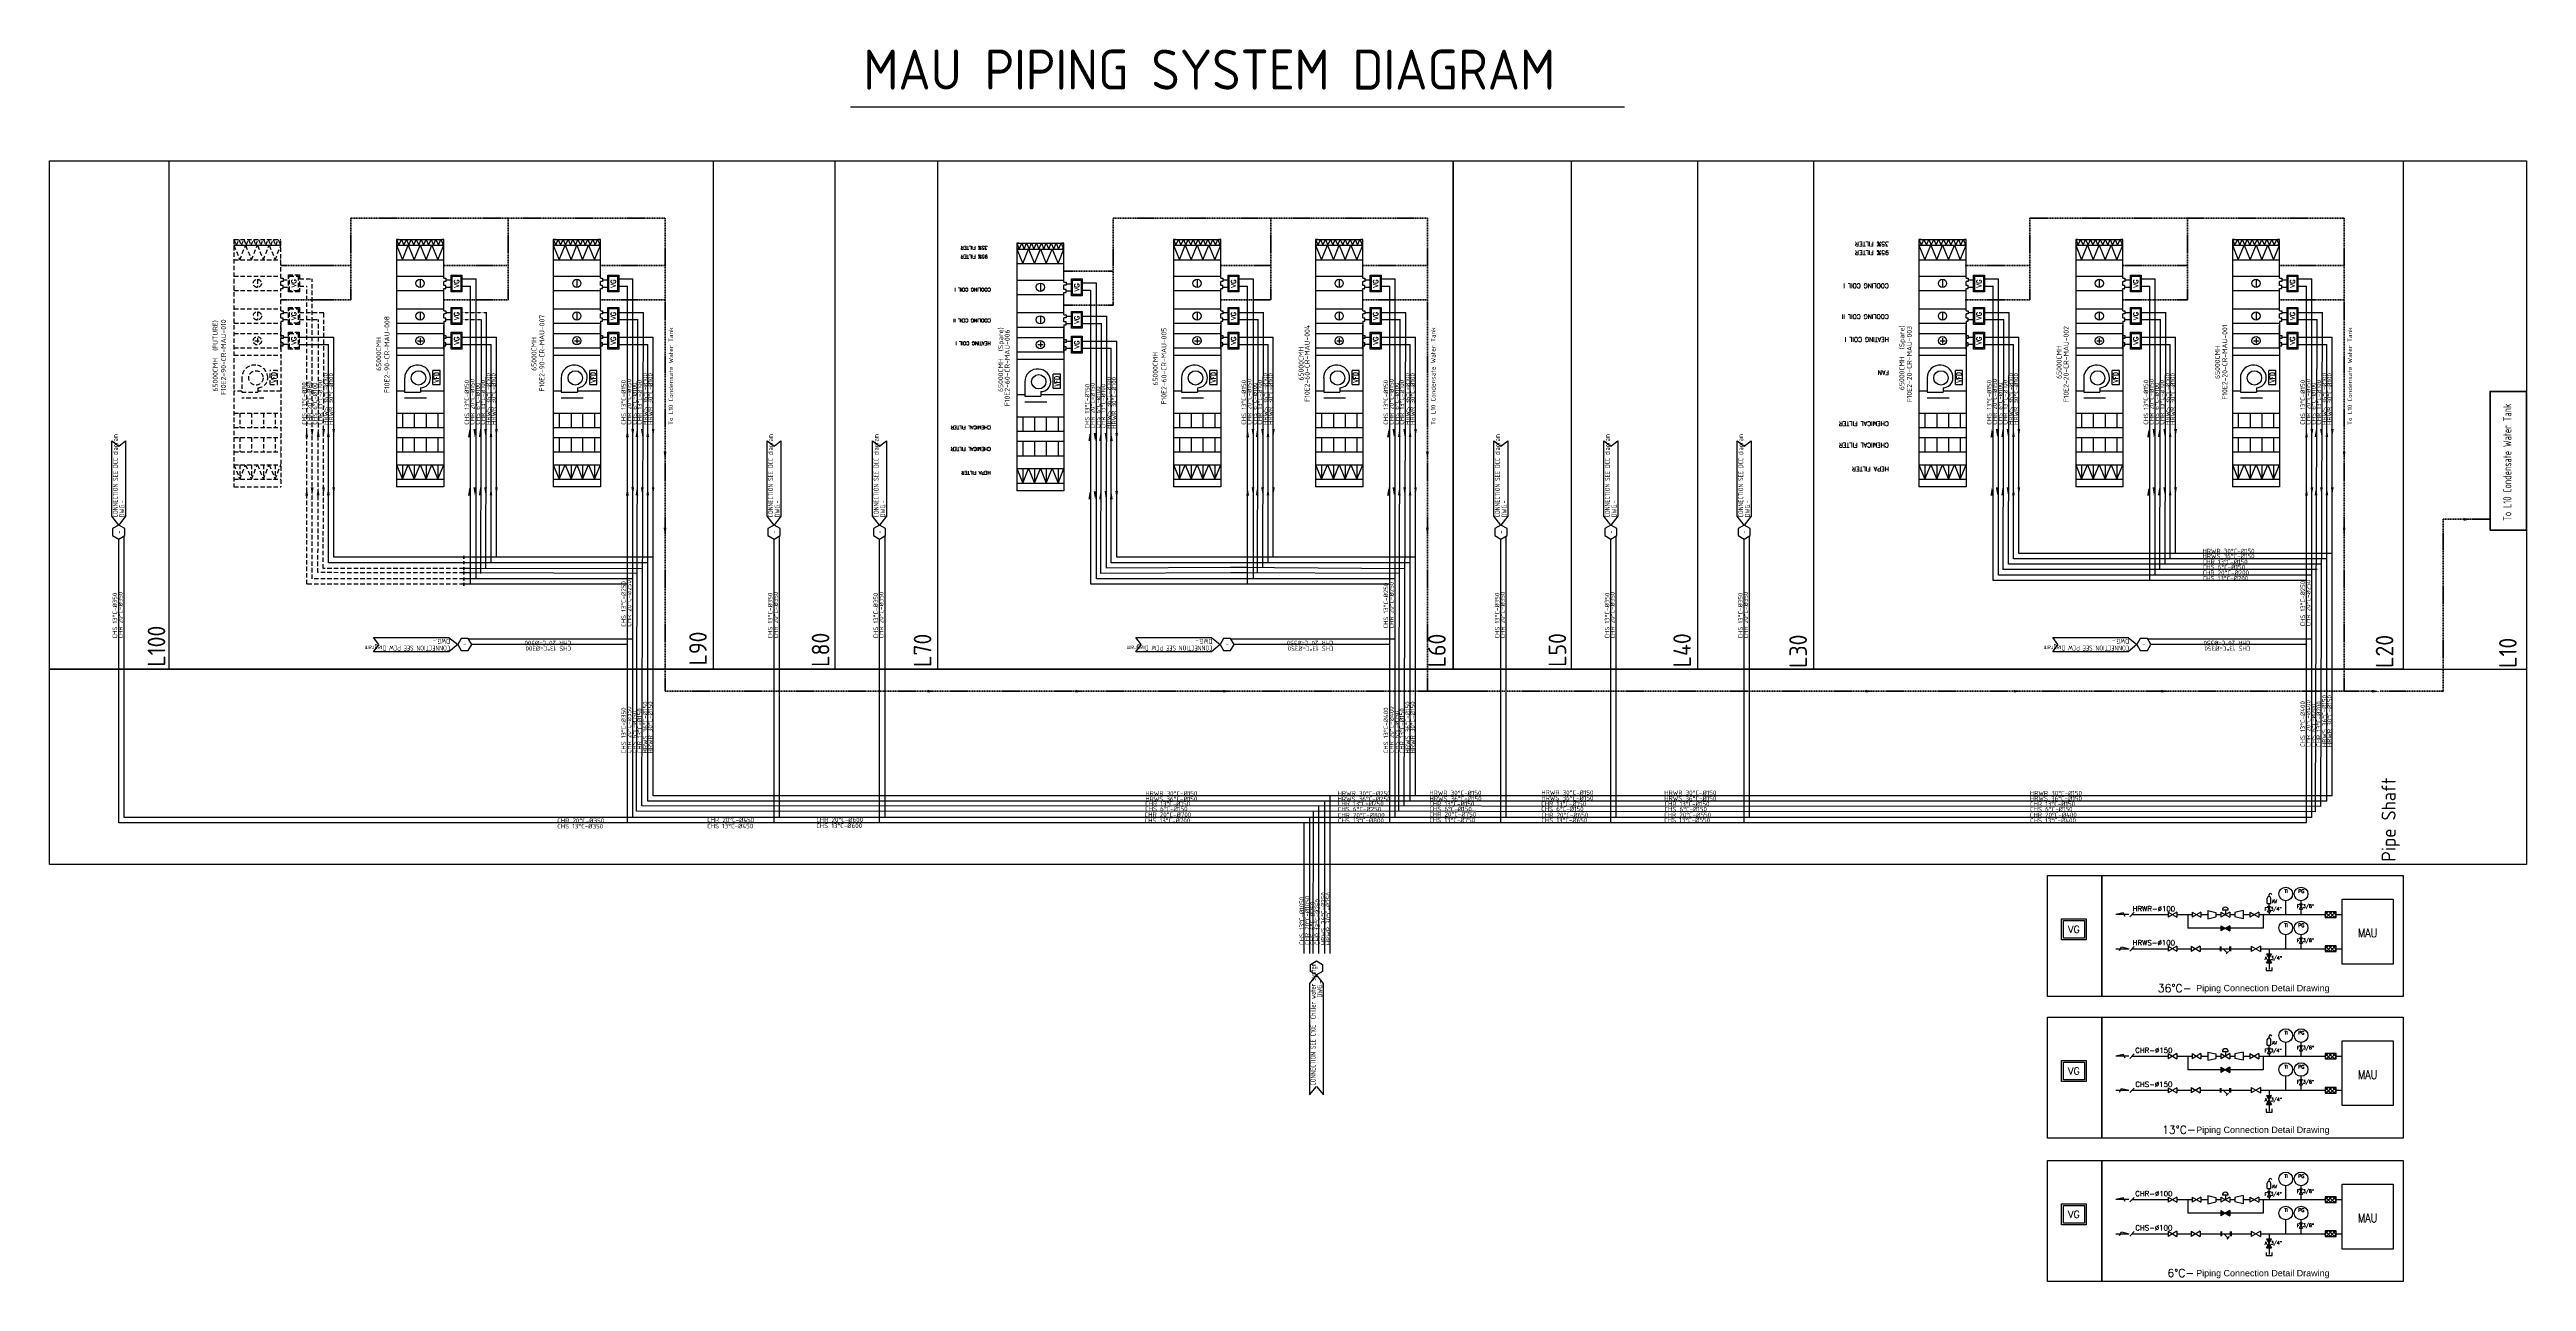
# Model space of a CAD drawing. Header units: millimetres. Extents: x -2605 to 1683, y 486 to 7557.
# Drawn here: x 277 to 1683, y 486 to 1185 of the extents above.
import ezdxf
from ezdxf.enums import TextEntityAlignment as Align

# ---------------------------------------------------------------- set-up
doc = ezdxf.new("R2010")
doc.units = ezdxf.units.MM
for name, pattern in [('DASHDOT', [1, 0.5, -0.25, 0, -0.25]), ('HIDDEN', [9.525, 6.35, -3.175]), ('X-F10A-LAY-S0-00-ASITE-002$0$HIDDEN', [0.375, 0.25, -0.125])]:
    doc.linetypes.add(name, pattern=pattern)
for name, color, linetype in [('0-CHR-中溫', 30, 'Continuous'), ('0-CHR-低溫', 4, 'Continuous'), ('0-CHS-中溫', 3, 'Continuous'), ('0-CHS-低溫', 5, 'Continuous'), ('0-HWR', 6, 'Continuous'), ('0-HWS', 1, 'Continuous'), ('01', 1, 'Continuous'), ('02', 7, 'Continuous'), ('02-1', 7, 'Continuous'), ('03', 7, 'Continuous'), ('0圖號', 7, 'Continuous'), ('A-DETL-01', 1, 'Continuous'), ('DETL-TXT', 4, 'Continuous'), ('M-CEQPM-MAU', 22, 'Continuous'), ('M-CMDUCT-TEXT', 3, 'Continuous'), ('M-CPIPE-TEXT', 3, 'Continuous'), ('M-EQPM-TXT', 4, 'Continuous'), ('M-FM-LINE3', 3, 'Continuous')]:
    doc.layers.add(name, color=color, linetype=linetype)
doc.layers.add('YCN-空调-冷凝水管', color=140, linetype='DASHDOT', lineweight=35)
doc.styles.add('AA-TXT', font='isocp.shx', dxfattribs={"bigfont": 'chineset.shx'})
doc.styles.add('HKEC', font='romans.shx', dxfattribs={"bigfont": 'china.shx'})
doc.styles.get("Standard").update_dxf_attribs({"font": 'arial.ttf'})
doc.styles.add('STDTEXT', font='simplex.shx', dxfattribs={"bigfont": 'china.shx'})

# ---------------------------------------------------------------- blocks, each defined once
blk = doc.blocks.new('A$Cc4eae78a')
at = {"layer": '03'}
for points in [[(0, 2), (9.4, 2), (9.4, -4), (0, -4)], [(0.7, 1.4), (8.8, 1.4), (8.8, -3.4), (0.7, -3.4)]]:
    blk.add_lwpolyline(points, close=True, dxfattribs=at)
at = {"layer": '03', "linetype": 'Continuous', "ltscale": 200, "style": 'HKEC'}
blk.add_text('VG', height=2.7, dxfattribs=at).set_placement((4.7, -1), align=Align.MIDDLE)
blk = doc.blocks.new('transition')
for p, q in [((2.4, 1.2), (0, 0.65)), ((0, 0.65), (0, -0.65)), ((2.4, 1.2), (2.4, -1.2)), ((2.4, -1.2), (0, -0.65))]:
    blk.add_line(p, q)
blk = doc.blocks.new('valve')
at = {"color": 0}
for p, q in [((-1.3, 0.75), (-1.3, -0.75)), ((-1.3, 0.75), (1.3, -0.75)), ((1.3, 0.75), (-1.3, -0.75)), ((1.3, 0.75), (1.3, -0.75))]:
    blk.add_line(p, q, dxfattribs=at)
blk = doc.blocks.new('air vent-2')
for p, q in [((-0.55, 0), (-0.55, 1.6)), ((-0.55, 0), (0.55, 0)), ((0, 2.08), (0, 2.62)), ((0.55, 0), (0.55, 1.6))]:
    blk.add_line(p, q)
for centre, radius, start, end in [((0, 1.52), 0.556, 8.25474, 171.74526), ((0.41, 2.53), 0.415, 12.55133, 167.44867)]:
    blk.add_arc(centre, radius, start, end)
blk = doc.blocks.new('A$C7F002F0C')
for p, q in [((-264, 48), (-264, -48)), ((-264, 48), (-97, -48)), ((-97, 48), (-264, -48)), ((-97, 48), (-97, -48))]:
    blk.add_line(p, q)
at = {"color": 7, "linetype": 'Continuous', "ltscale": 30}
blk.add_line((-180, 84), (-180, 0), dxfattribs=at)
for points in [[(-180, 84), (-236, 84)], [(-125, 84), (-180, 84)]]:
    blk.add_lwpolyline(points)
blk.add_arc((-180, 84), 55.7, 360, 180)
blk = doc.blocks.new('Y type strainer-flange')
for p, q in [((-1.8, 0.8), (-1.8, -0.8)), ((-1.5, 0.8), (-1.5, -0.8)), ((1.5, 0.8), (1.5, -0.8)), ((1.8, 0.8), (1.8, -0.8)), ((1.14, -0.99), (0.29, -1.84))]:
    blk.add_line(p, q)
at = {"linetype": 'Continuous', "ltscale": 30}
for p, q in [((-1.5, 0), (1.5, 0)), ((-0.7, 0), (0.71, -1.41))]:
    blk.add_line(p, q, dxfattribs=at)

msp = doc.modelspace()

# ---------------------------------------------------------------- hatches: boundary and pattern name
at = {"layer": '02'}
h = msp.add_hatch(color=256, dxfattribs=at)
h.paths.add_polyline_path([(1509.8, 687.8), (1509.8, 684.9), (1512.3, 686.3)])
h.paths.add_polyline_path([(1514.8, 687.8), (1512.3, 686.3), (1514.8, 684.9)])
h = msp.add_hatch(color=256, dxfattribs=at)
h.paths.add_polyline_path([(1538.6, 671.8), (1535.7, 671.8), (1537.1, 669.3)])
h.paths.add_polyline_path([(1537.1, 669.3), (1535.7, 666.7), (1538.6, 666.7)])
h = msp.add_hatch(color=256, dxfattribs=at)
h.paths.add_polyline_path([(1509.8, 607.4), (1509.8, 604.5), (1512.3, 605.9)])
h.paths.add_polyline_path([(1514.8, 607.4), (1512.3, 605.9), (1514.8, 604.5)])
h = msp.add_hatch(color=256, dxfattribs=at)
h.paths.add_polyline_path([(1538.6, 591.4), (1535.7, 591.4), (1537.1, 588.8)])
h.paths.add_polyline_path([(1537.1, 588.8), (1535.7, 586.3), (1538.6, 586.3)])
h = msp.add_hatch(color=256, dxfattribs=at)
h.paths.add_polyline_path([(1509.8, 525.9), (1509.8, 523), (1512.3, 524.5)])
h.paths.add_polyline_path([(1514.8, 525.9), (1512.3, 524.5), (1514.8, 523)])
h = msp.add_hatch(color=256, dxfattribs=at)
h.paths.add_polyline_path([(1538.6, 509.9), (1535.7, 509.9), (1537.1, 507.4)])
h.paths.add_polyline_path([(1537.1, 507.4), (1535.7, 504.9), (1538.6, 504.9)])
at = {"layer": 'M-FM-LINE3', "linetype": 'Continuous'}
h = msp.add_hatch(dxfattribs=at)
h.set_pattern_fill('ANSI37', scale=12.131084, style=0)
h.set_pattern_definition([(45, (942.5269, 288.4371), (-1.0722464, 1.0722464), []), (135, (942.5269, 288.4371), (-1.0722464, -1.0722464), [])])
h.paths.add_polyline_path([(1575.2, 692.5), (1575.2, 695.6), (1568.9, 695.6), (1568.9, 692.5)])
h = msp.add_hatch(dxfattribs=at)
h.set_pattern_fill('ANSI37', scale=12.131084, style=0)
h.set_pattern_definition([(45, (942.5269, 269.0718), (-1.0722464, 1.0722464), []), (135, (942.5269, 269.0718), (-1.0722464, -1.0722464), [])])
h.paths.add_polyline_path([(1575.2, 673.2), (1575.2, 676.3), (1568.9, 676.3), (1568.9, 673.2)])
h = msp.add_hatch(dxfattribs=at)
h.set_pattern_fill('ANSI37', scale=12.131084, style=0)
h.set_pattern_definition([(45, (942.5269, 208.0161), (-1.0722464, 1.0722464), []), (135, (942.5269, 208.0161), (-1.0722464, -1.0722464), [])])
h.paths.add_polyline_path([(1575.2, 612.1), (1575.2, 615.2), (1568.9, 615.2), (1568.9, 612.1)])
h = msp.add_hatch(dxfattribs=at)
h.set_pattern_fill('ANSI37', scale=12.131084, style=0)
h.set_pattern_definition([(45, (942.5269, 188.6508), (-1.0722464, 1.0722464), []), (135, (942.5269, 188.6508), (-1.0722464, -1.0722464), [])])
h.paths.add_polyline_path([(1575.2, 592.7), (1575.2, 595.9), (1568.9, 595.9), (1568.9, 592.7)])
h = msp.add_hatch(dxfattribs=at)
h.set_pattern_fill('ANSI37', scale=12.131084, style=0)
h.set_pattern_definition([(45, (942.5269, 126.556), (-1.0722464, 1.0722464), []), (135, (942.5269, 126.556), (-1.0722464, -1.0722464), [])])
h.paths.add_polyline_path([(1575.2, 530.6), (1575.2, 533.8), (1568.9, 533.8), (1568.9, 530.6)])
h = msp.add_hatch(dxfattribs=at)
h.set_pattern_fill('ANSI37', scale=12.131084, style=0)
h.set_pattern_definition([(45, (942.5269, 107.1907), (-1.0722464, 1.0722464), []), (135, (942.5269, 107.1907), (-1.0722464, -1.0722464), [])])
h.paths.add_polyline_path([(1575.2, 511.3), (1575.2, 514.4), (1568.9, 514.4), (1568.9, 511.3)])

# ---------------------------------------------------------------- linework, layer by layer
at = {"ltscale": 1000}
for points in [[(1411.3, 716.2), (1442.2, 716.2), (1442.2, 647.6), (1411.3, 647.6)], [(1411.3, 635.8), (1442.2, 635.8), (1442.2, 567.2), (1411.3, 567.2)], [(1411.3, 554.4), (1442.2, 554.4), (1442.2, 485.7), (1411.3, 485.7)]]:
    msp.add_lwpolyline(points, close=True, dxfattribs=at)
at = {"layer": '0-CHR-中溫', "color": 252, "linetype": 'X-F10A-LAY-S0-00-ASITE-002$0$HIDDEN', "ltscale": 10}
for p, q in [((418.7, 1055.1), (425.9, 1055.1)), ((425.9, 884.7), (425.9, 1055.1)), ((409.3, 1054.6), (412.3, 1054.6)), ((512, 884.7), (425.9, 884.7))]:
    msp.add_line(p, q, dxfattribs=at)
at = {"layer": '0-CHR-中溫', "ltscale": 1000}
for p, q in [((511, 1055.1), (519, 1055.1)), ((519, 884.7), (519, 1055.1)), ((600, 1055.1), (608, 1055.1)), ((608, 749.3), (608, 1055.1)), ((952.2, 1055.1), (960.2, 1055.1)), ((1032.9, 1055.1), (1040.9, 1055.1)), ((1040.9, 749.3), (1040.9, 1055.1)), ((1375.5, 1055.1), (1383.5, 1055.1)), ((1383.5, 886.9), (1383.5, 1055.1)), ((1464.5, 1055.1), (1472.4, 1055.1)), ((1472.4, 886.9), (1472.4, 1055.1)), ((1553.5, 1055.1), (1561.4, 1055.1)), ((1561.4, 749.3), (1561.4, 1055.1)), ((501.7, 1054.6), (504.7, 1054.6)), ((590.7, 1054.6), (593.7, 1054.6)), ((853.9, 1052.4), (856.9, 1052.4)), ((863.3, 1052.9), (871.2, 1052.9)), ((871.2, 884.7), (871.2, 1052.9)), ((942.9, 1054.6), (945.9, 1054.6)), ((1023.6, 1054.6), (1026.6, 1054.6)), ((1366.2, 1054.6), (1369.2, 1054.6)), ((1455.2, 1054.6), (1458.2, 1054.6)), ((1544.2, 1054.6), (1547.1, 1054.6)), ((319.1, 749.3), (319.1, 909.1)), ((691.2, 749.3), (691.2, 909.1)), ((751.2, 749.3), (751.2, 909.1)), ((1104, 749.3), (1104, 909.1)), ((1166.4, 749.3), (1166.4, 909.1)), ((1242.1, 749.3), (1242.1, 909.1)), ((1472.5, 886.9), (1383.5, 886.9)), ((1561.4, 886.9), (1472.4, 886.9)), ((515.9, 884.7), (512.3, 884.7)), ((608, 884.7), (515.9, 884.7)), ((947.4, 884.7), (871.2, 884.7)), ((1040.9, 884.7), (947.4, 884.7)), ((608, 850.5), (514.8, 850.5)), ((1040.9, 850.5), (947.7, 850.5)), ((1561.4, 850.5), (1468.2, 850.5)), ((1561.4, 749.3), (319.1, 749.3)), ((992.4, 672), (992.4, 749.3))]:
    msp.add_line(p, q, dxfattribs=at)
at = {"layer": '0-CHR-中溫', "color": 252, "ltscale": 1000}
msp.add_line((957.1, 884.7), (947.7, 884.7), dxfattribs=at)
at = {"layer": '0-CHR-中溫'}
for points in [[(960.2, 1055.1), (960.2, 884.7)], [(512, 883.9), (512, 885.6)], [(512.3, 883.9), (512.3, 885.6)]]:
    msp.add_lwpolyline(points, dxfattribs=at)
at = {"layer": '0-CHR-中溫', "color": 252, "linetype": 'X-F10A-LAY-S0-00-ASITE-002$0$HIDDEN', "ltscale": 10}
for points in [[(426.7, 969.8), (425.9, 965.2), (425.1, 969.8)], [(426.7, 936.7), (425.9, 932.1), (425.1, 936.7)]]:
    msp.add_solid(points, dxfattribs=at)
at = {"layer": '0-CHR-中溫', "ltscale": 1000}
for points in [[(519, 969.8), (518.3, 965.2), (517.5, 969.8)], [(608.7, 969.8), (608, 965.2), (607.2, 969.8)], [(871.3, 967.6), (870.5, 963), (869.7, 967.6)], [(960.9, 969.8), (960.2, 965.2), (959.4, 969.8)], [(1040.9, 969.8), (1040.2, 965.2), (1039.4, 969.8)], [(1383.5, 969.8), (1382.8, 965.2), (1382, 969.8)], [(1472.5, 969.8), (1471.7, 965.2), (1471, 969.8)], [(1562.2, 969.8), (1561.4, 965.2), (1560.7, 969.8)], [(519, 936.7), (518.3, 932.1), (517.5, 936.7)], [(608.7, 936.7), (608, 932.1), (607.2, 936.7)], [(871.3, 934.5), (870.5, 929.9), (869.7, 934.5)], [(960.9, 936.7), (960.2, 932.1), (959.4, 936.7)], [(1040.9, 936.7), (1040.2, 932.1), (1039.4, 936.7)], [(1383.5, 936.7), (1382.8, 932.1), (1382, 936.7)], [(1472.5, 936.7), (1471.7, 932.1), (1471, 936.7)], [(1562.2, 936.7), (1561.4, 932.1), (1560.7, 936.7)]]:
    msp.add_solid(points, dxfattribs=at)
at = {"layer": '0-CHR-低溫', "color": 252, "linetype": 'X-F10A-LAY-S0-00-ASITE-002$0$HIDDEN', "ltscale": 10}
for p, q in [((409.4, 1036.1), (412.4, 1036.1)), ((418.7, 1036.1), (432.7, 1036.1)), ((432.2, 890.7), (432.6, 1036.1)), ((512, 890.6), (432.2, 890.7))]:
    msp.add_line(p, q, dxfattribs=at)
at = {"layer": '0-CHR-低溫', "ltscale": 1000}
for p, q in [((501.8, 1036.1), (504.8, 1036.1)), ((524.6, 890.6), (525, 1036.1)), ((590.8, 1036.1), (593.8, 1036.1)), ((600, 1036.1), (614.1, 1036.1)), ((613.1, 755.9), (614, 1036.1)), ((854, 1033.9), (857, 1033.9)), ((863.3, 1033.9), (877.3, 1033.9)), ((876.9, 890.9), (877.2, 1033.9)), ((943, 1036.1), (946, 1036.1)), ((952.2, 1036.1), (966.3, 1036.1)), ((965.8, 891.1), (966.2, 1036.1)), ((1023.7, 1036.1), (1026.7, 1036.1)), ((1032.9, 1036.1), (1047, 1036.1)), ((1046, 755.7), (1046.9, 1036.1)), ((1366.3, 1036.1), (1369.3, 1036.1)), ((1375.5, 1036.1), (1389.6, 1036.1)), ((1389.1, 893.1), (1389.5, 1036.1)), ((1455.3, 1036.1), (1458.3, 1036.1)), ((1464.5, 1036.1), (1478.6, 1036.1)), ((1478.1, 893.1), (1478.5, 1036.1)), ((1544.3, 1036.1), (1547.3, 1036.1)), ((1553.5, 1036.1), (1567.6, 1036.1)), ((1566.5, 755.5), (1567.5, 1036.1)), ((515.9, 890.6), (512.3, 890.6)), ((613.5, 890.5), (515.9, 890.6)), ((947.4, 891.2), (876.8, 890.9)), ((1046.4, 890.5), (947.7, 891.2)), ((1478.1, 893.1), (1389.1, 893.1)), ((1567.1, 893.1), (1478, 893.1)), ((1566.5, 755.5), (613.1, 755.9)), ((997.5, 672), (997.5, 755.7))]:
    msp.add_line(p, q, dxfattribs=at)
at = {"layer": '0-CHR-低溫', "linetype": 'HIDDEN', "ltscale": 0.01}
msp.add_line((511, 1036.1), (525.1, 1036.1), dxfattribs=at)
at = {"layer": '0-CHR-低溫', "color": 252, "ltscale": 1000}
msp.add_line((957.1, 891.2), (947.4, 891.2), dxfattribs=at)
at = {"layer": '0-CHR-低溫'}
for points in [[(512, 889.8), (512, 891.5)], [(512.3, 889.8), (512.3, 891.5)]]:
    msp.add_lwpolyline(points, dxfattribs=at)
at = {"layer": '0-CHR-低溫', "color": 252, "linetype": 'X-F10A-LAY-S0-00-ASITE-002$0$HIDDEN', "ltscale": 10}
for points in [[(433.2, 969.9), (432.4, 965.3), (431.7, 969.9)], [(433.1, 936.8), (432.4, 932.2), (431.6, 936.8)]]:
    msp.add_solid(points, dxfattribs=at)
at = {"layer": '0-CHR-低溫', "ltscale": 1000}
for points in [[(525.2, 969.9), (524.4, 965.3), (523.6, 969.9)], [(614.2, 969.9), (613.4, 965.3), (612.6, 969.9)], [(877.4, 967.7), (876.6, 963.1), (875.9, 967.7)], [(966.4, 969.9), (965.6, 965.3), (964.8, 969.9)], [(1047.1, 969.9), (1046.3, 965.3), (1045.5, 969.9)], [(1389.7, 969.9), (1388.9, 965.3), (1388.1, 969.9)], [(1478.6, 969.9), (1477.9, 965.3), (1477.1, 969.9)], [(1567.6, 969.9), (1566.9, 965.3), (1566.1, 969.9)], [(525.2, 936.8), (524.4, 932.2), (523.6, 936.8)], [(614.2, 936.8), (613.4, 932.2), (612.6, 936.8)], [(877.4, 934.6), (876.6, 930), (875.9, 934.6)], [(966.4, 936.8), (965.6, 932.2), (964.8, 936.8)], [(1047.1, 936.8), (1046.3, 932.2), (1045.5, 936.8)], [(1389.7, 936.8), (1388.9, 932.2), (1388.1, 936.8)], [(1478.6, 936.8), (1477.9, 932.2), (1477.1, 936.8)], [(1567.6, 936.8), (1566.9, 932.2), (1566.1, 936.8)]]:
    msp.add_solid(points, dxfattribs=at)
at = {"layer": '0-CHS-中溫', "color": 252, "linetype": 'X-F10A-LAY-S0-00-ASITE-002$0$HIDDEN', "ltscale": 10}
for p, q in [((409.4, 1050.5), (412.4, 1050.5)), ((418.7, 1051), (422.8, 1051)), ((422.8, 881.7), (422.8, 1051)), ((512, 881.7), (422.8, 881.7))]:
    msp.add_line(p, q, dxfattribs=at)
at = {"layer": '0-CHS-中溫', "ltscale": 1000}
for p, q in [((501.8, 1050.5), (504.8, 1050.5)), ((511, 1051), (515.9, 1051)), ((515.9, 881.7), (515.9, 1051)), ((590.8, 1050.5), (593.8, 1050.5)), ((600, 1051), (604.9, 1051)), ((604.9, 746.2), (604.9, 1051)), ((854, 1048.3), (857, 1048.3)), ((863.3, 1048.8), (868.1, 1048.8)), ((868.1, 881.7), (868.1, 1048.8)), ((943, 1050.5), (946, 1050.5)), ((952.2, 1051), (957.1, 1051)), ((957.1, 881.7), (957.1, 1051)), ((1023.7, 1050.5), (1026.7, 1050.5)), ((1032.9, 1051), (1037.8, 1051)), ((1037.8, 746.2), (1037.8, 1051)), ((1366.3, 1050.5), (1369.3, 1050.5)), ((1375.5, 1051), (1380.4, 1051)), ((1380.4, 883.9), (1380.4, 1051)), ((1455.3, 1050.5), (1458.3, 1050.5)), ((1464.5, 1051), (1469.4, 1051)), ((1469.4, 883.9), (1469.4, 1051)), ((1544.3, 1050.5), (1547.3, 1050.5)), ((1553.5, 1051), (1558.4, 1051)), ((1558.4, 746.2), (1558.4, 1051)), ((316.1, 746.2), (316.1, 907.4)), ((688.2, 746.2), (688.2, 907.4)), ((748.1, 746.2), (748.1, 907.4)), ((1100.9, 746.2), (1100.9, 907.4)), ((1163.3, 746.2), (1163.3, 907.4)), ((1239, 746.2), (1239, 907.4)), ((515.9, 881.7), (512.3, 881.7)), ((604.9, 881.7), (515.9, 881.7)), ((947.4, 881.7), (868.1, 881.7)), ((1037.8, 881.7), (947.4, 881.7)), ((1469.4, 883.9), (1380.4, 883.9)), ((1558.4, 883.9), (1469.4, 883.9)), ((604.9, 847.4), (516.5, 847.4)), ((1037.8, 847.4), (949.4, 847.4)), ((1558.4, 847.4), (1470, 847.4)), ((1558.4, 746.2), (316.1, 746.2)), ((989.3, 672), (989.3, 746.2))]:
    msp.add_line(p, q, dxfattribs=at)
at = {"layer": '0-CHS-中溫', "color": 252, "ltscale": 1000}
msp.add_line((957.1, 881.7), (947.7, 881.7), dxfattribs=at)
at = {"layer": '0-CHS-中溫'}
for points in [[(512, 880.8), (512, 882.5)], [(512.3, 880.8), (512.3, 882.5)]]:
    msp.add_lwpolyline(points, dxfattribs=at)
at = {"layer": '0-CHS-中溫', "color": 252, "linetype": 'X-F10A-LAY-S0-00-ASITE-002$0$HIDDEN', "ltscale": 10}
for points in [[(423.6, 965.2), (422.8, 969.8), (422.1, 965.2)], [(423.6, 932.1), (422.8, 936.7), (422.1, 932.1)]]:
    msp.add_solid(points, dxfattribs=at)
at = {"layer": '0-CHS-中溫', "ltscale": 1000}
for points in [[(516, 965.2), (515.2, 969.8), (514.4, 965.2)], [(605.7, 965.2), (604.9, 969.8), (604.1, 965.2)], [(868.2, 963), (867.4, 967.6), (866.7, 963)], [(957.9, 965.2), (957.1, 969.8), (956.3, 965.2)], [(1037.9, 965.2), (1037.1, 969.8), (1036.3, 965.2)], [(1380.5, 965.2), (1379.7, 969.8), (1378.9, 965.2)], [(1469.4, 965.2), (1468.7, 969.8), (1467.9, 965.2)], [(1559.1, 965.2), (1558.4, 969.8), (1557.6, 965.2)], [(516, 932.1), (515.2, 936.7), (514.4, 932.1)], [(605.7, 932.1), (604.9, 936.7), (604.1, 932.1)], [(868.2, 929.9), (867.4, 934.5), (866.7, 929.9)], [(957.9, 932.1), (957.1, 936.7), (956.3, 932.1)], [(1037.9, 932.1), (1037.1, 936.7), (1036.3, 932.1)], [(1380.5, 932.1), (1379.7, 936.7), (1378.9, 932.1)], [(1469.4, 932.1), (1468.7, 936.7), (1467.9, 932.1)], [(1559.1, 932.1), (1558.4, 936.7), (1557.6, 932.1)]]:
    msp.add_solid(points, dxfattribs=at)
at = {"layer": '0-CHS-低溫', "color": 252, "linetype": 'X-F10A-LAY-S0-00-ASITE-002$0$HIDDEN', "ltscale": 10}
for p, q in [((409.4, 1032), (412.4, 1032)), ((418.7, 1032), (429.7, 1032)), ((429.2, 888.3), (429.6, 1032)), ((512, 888.2), (429.2, 888.3))]:
    msp.add_line(p, q, dxfattribs=at)
at = {"layer": '0-CHS-低溫', "ltscale": 1000}
for p, q in [((501.8, 1032), (504.8, 1032)), ((521.6, 887.8), (522, 1032)), ((590.8, 1032), (593.8, 1032)), ((600, 1032), (611, 1032)), ((610, 752.8), (610.9, 1032)), ((854, 1029.8), (857, 1029.8)), ((863.3, 1029.8), (874.3, 1029.8)), ((873.8, 887.9), (874.2, 1029.8)), ((943, 1032), (946, 1032)), ((952.2, 1032), (963.2, 1032)), ((962.7, 888.1), (963.1, 1032)), ((1023.7, 1032), (1026.7, 1032)), ((1032.9, 1032), (1043.9, 1032)), ((1042.9, 752.7), (1043.8, 1032)), ((1366.3, 1032), (1369.3, 1032)), ((1375.5, 1032), (1386.5, 1032)), ((1386.1, 890), (1386.5, 1032)), ((1455.3, 1032), (1458.3, 1032)), ((1464.5, 1032), (1475.5, 1032)), ((1475, 890), (1475.4, 1032)), ((1544.3, 1032), (1547.3, 1032)), ((1553.5, 1032), (1564.5, 1032)), ((1563.5, 752.4), (1564.5, 1032)), ((515.9, 888.2), (512.3, 888.2)), ((610.5, 887.8), (515.9, 888.2)), ((947.4, 888.2), (873.7, 887.9)), ((1043.4, 887.8), (947.4, 888.2)), ((1475.4, 890), (1386, 890)), ((1564.4, 890), (1475, 890)), ((1563.5, 752.4), (610, 752.8)), ((994.4, 672), (994.5, 752.7))]:
    msp.add_line(p, q, dxfattribs=at)
at = {"layer": '0-CHS-低溫', "linetype": 'HIDDEN', "ltscale": 0.01}
msp.add_line((511, 1032), (522, 1032), dxfattribs=at)
at = {"layer": '0-CHS-低溫', "color": 252, "ltscale": 1000}
msp.add_line((957.1, 888.2), (947.7, 888.2), dxfattribs=at)
at = {"layer": '0-CHS-低溫'}
for points in [[(512, 887.3), (512, 889)], [(512.3, 887.3), (512.3, 889)]]:
    msp.add_lwpolyline(points, dxfattribs=at)
at = {"layer": '0-CHS-低溫', "color": 252, "linetype": 'X-F10A-LAY-S0-00-ASITE-002$0$HIDDEN', "ltscale": 10}
for points in [[(430.2, 965.3), (429.4, 969.9), (428.6, 965.3)], [(430.1, 932.2), (429.3, 936.8), (428.5, 932.2)]]:
    msp.add_solid(points, dxfattribs=at)
at = {"layer": '0-CHS-低溫', "ltscale": 1000}
for points in [[(522.1, 965.3), (521.3, 969.9), (520.6, 965.3)], [(611.1, 965.3), (610.3, 969.9), (609.6, 965.3)], [(874.3, 963.1), (873.6, 967.7), (872.8, 963.1)], [(963.3, 965.3), (962.5, 969.9), (961.8, 965.3)], [(1044, 965.3), (1043.2, 969.9), (1042.5, 965.3)], [(1386.6, 965.3), (1385.8, 969.9), (1385.1, 965.3)], [(1475.6, 965.3), (1474.8, 969.9), (1474, 965.3)], [(1564.6, 965.3), (1563.8, 969.9), (1563, 965.3)], [(522.1, 932.2), (521.3, 936.8), (520.6, 932.2)], [(611.1, 932.2), (610.3, 936.8), (609.6, 932.2)], [(874.3, 930), (873.6, 934.6), (872.8, 930)], [(963.3, 932.2), (962.5, 936.8), (961.8, 932.2)], [(1044, 932.2), (1043.2, 936.8), (1042.5, 932.2)], [(1386.6, 932.2), (1385.8, 936.8), (1385.1, 932.2)], [(1475.6, 932.2), (1474.8, 936.8), (1474, 932.2)], [(1564.6, 932.2), (1563.8, 936.8), (1563, 932.2)]]:
    msp.add_solid(points, dxfattribs=at)
at = {"layer": '0-HWR', "color": 252, "ltscale": 10}
for p, q in [((409.4, 1022), (412.4, 1022)), ((418.6, 1022), (438.2, 1022)), ((438.2, 897), (438.2, 1022)), ((425.9, 897), (425.8, 897)), ((512, 897), (438.2, 897))]:
    msp.add_line(p, q, dxfattribs=at)
at = {"layer": '0-HWR', "ltscale": 1000}
for p, q in [((501.8, 1022), (504.8, 1022)), ((530.5, 897), (530.5, 1022)), ((590.8, 1022), (593.8, 1022)), ((619.5, 761.6), (619.5, 1022)), ((854, 1019.8), (857, 1019.8)), ((882.8, 897), (882.8, 1019.8)), ((943, 1022), (946, 1022)), ((971.7, 897), (971.7, 1022)), ((1023.7, 1022), (1026.7, 1022)), ((1052.4, 761.6), (1052.4, 1022)), ((1366.3, 1022), (1369.3, 1022)), ((1395, 899.2), (1395, 1022)), ((1455.3, 1022), (1458.3, 1022)), ((1484, 899.2), (1484, 1022)), ((1544.3, 1022), (1547.3, 1022)), ((1573, 761.6), (1573, 1022)), ((515.9, 897), (512.3, 897)), ((619.5, 897), (515.9, 897)), ((947.4, 897), (882.8, 897)), ((1052.4, 897), (947.4, 897)), ((1484, 899.2), (1395, 899.2)), ((1573, 899.2), (1484, 899.2)), ((1573, 761.6), (619.5, 761.6)), ((1003.9, 672), (1003.9, 761.6))]:
    msp.add_line(p, q, dxfattribs=at)
at = {"layer": '0-HWR', "ltscale": 0.05}
for p, q in [((511, 1022), (530.5, 1022)), ((600, 1022), (619.5, 1022)), ((863.3, 1019.8), (882.8, 1019.8)), ((952.2, 1022), (971.7, 1022)), ((1032.9, 1022), (1052.4, 1022)), ((1375.5, 1022), (1395, 1022)), ((1464.5, 1022), (1484, 1022)), ((1553.5, 1022), (1573, 1022))]:
    msp.add_line(p, q, dxfattribs=at)
at = {"layer": '0-HWR', "color": 252, "ltscale": 1000}
msp.add_line((960.2, 897), (947.7, 897), dxfattribs=at)
at = {"layer": '0-HWR'}
for points in [[(512, 896.1), (512, 897.8)], [(512.3, 896.1), (512.3, 897.8)]]:
    msp.add_lwpolyline(points, dxfattribs=at)
at = {"layer": '0-HWR', "color": 252, "linetype": 'X-F10A-LAY-S0-00-ASITE-002$0$HIDDEN', "ltscale": 10}
for points in [[(438.9, 969.9), (438.2, 965.3), (437.4, 969.9)], [(438.9, 936.8), (438.2, 932.2), (437.4, 936.8)]]:
    msp.add_solid(points, dxfattribs=at)
at = {"layer": '0-HWR', "ltscale": 1000}
for points in [[(531.3, 969.9), (530.5, 965.3), (529.8, 969.9)], [(620.3, 969.9), (619.5, 965.3), (618.8, 969.9)], [(883.5, 967.7), (882.8, 963.1), (882, 967.7)], [(972.5, 969.9), (971.7, 965.3), (971, 969.9)], [(1053.2, 969.9), (1052.4, 965.3), (1051.7, 969.9)], [(1395.8, 969.9), (1395, 965.3), (1394.3, 969.9)], [(1484.8, 969.9), (1484, 965.3), (1483.2, 969.9)], [(1573.8, 969.9), (1573, 965.3), (1572.2, 969.9)], [(531.3, 936.8), (530.5, 932.2), (529.8, 936.8)], [(620.3, 936.8), (619.5, 932.2), (618.8, 936.8)], [(883.5, 934.6), (882.8, 930), (882, 934.6)], [(972.5, 936.8), (971.7, 932.2), (971, 936.8)], [(1053.2, 936.8), (1052.4, 932.2), (1051.7, 936.8)], [(1395.8, 936.8), (1395, 932.2), (1394.3, 936.8)], [(1484.8, 936.8), (1484, 932.2), (1483.2, 936.8)], [(1573.8, 936.8), (1573, 932.2), (1572.2, 936.8)]]:
    msp.add_solid(points, dxfattribs=at)
at = {"layer": '0-HWS', "color": 252, "ltscale": 10}
for p, q in [((409.4, 1018), (412.4, 1018)), ((418.6, 1017.9), (435.1, 1017.9)), ((435.1, 893.9), (435.1, 1017.9)), ((422.8, 893.9), (422.8, 893.9)), ((512, 893.9), (435.1, 893.9))]:
    msp.add_line(p, q, dxfattribs=at)
at = {"layer": '0-HWS', "ltscale": 1000}
for p, q in [((501.8, 1018), (504.8, 1018)), ((527.5, 893.9), (527.5, 1017.9)), ((590.8, 1018), (593.8, 1018)), ((616.5, 758.5), (616.5, 1017.9)), ((854, 1015.8), (857, 1015.8)), ((879.7, 893.9), (879.7, 1015.8)), ((943, 1018), (946, 1018)), ((968.7, 893.9), (968.7, 1017.9)), ((1023.7, 1018), (1026.7, 1018)), ((1049.4, 758.5), (1049.4, 1017.9)), ((1366.3, 1018), (1369.3, 1018)), ((1392, 896.1), (1392, 1017.9)), ((1455.3, 1018), (1458.3, 1018)), ((1480.9, 896.1), (1480.9, 1017.9)), ((1544.3, 1018), (1547.3, 1018)), ((1569.9, 758.5), (1569.9, 1017.9)), ((515.9, 893.9), (512.3, 893.9)), ((616.5, 893.9), (515.9, 893.9)), ((947.4, 893.9), (879.7, 893.9)), ((1049.4, 893.9), (947.4, 893.9)), ((1480.9, 896.1), (1392, 896.1)), ((1569.9, 896.1), (1480.9, 896.1)), ((1569.9, 758.5), (616.5, 758.5)), ((1000.9, 672), (1000.9, 758.5))]:
    msp.add_line(p, q, dxfattribs=at)
at = {"layer": '0-HWS', "ltscale": 0.05}
for p, q in [((511, 1017.9), (527.5, 1017.9)), ((600, 1017.9), (616.5, 1017.9)), ((863.3, 1015.8), (879.7, 1015.8)), ((952.2, 1017.9), (968.7, 1017.9)), ((1032.9, 1017.9), (1049.4, 1017.9)), ((1375.5, 1017.9), (1392, 1017.9)), ((1464.5, 1017.9), (1480.9, 1017.9)), ((1553.5, 1017.9), (1569.9, 1017.9))]:
    msp.add_line(p, q, dxfattribs=at)
at = {"layer": '0-HWS', "color": 252, "ltscale": 1000}
msp.add_line((957.1, 893.9), (947.7, 893.9), dxfattribs=at)
at = {"layer": '0-HWS'}
for points in [[(512, 893.1), (512, 894.8)], [(512.3, 893.1), (512.3, 894.8)]]:
    msp.add_lwpolyline(points, dxfattribs=at)
at = {"layer": '0-HWS', "color": 252, "linetype": 'X-F10A-LAY-S0-00-ASITE-002$0$HIDDEN', "ltscale": 10}
for points in [[(435.9, 965.3), (435.1, 969.9), (434.3, 965.3)], [(435.9, 932.2), (435.1, 936.8), (434.3, 932.2)]]:
    msp.add_solid(points, dxfattribs=at)
at = {"layer": '0-HWS', "ltscale": 1000}
for points in [[(528.2, 965.3), (527.5, 969.9), (526.7, 965.3)], [(617.2, 965.3), (616.5, 969.9), (615.7, 965.3)], [(880.5, 963.1), (879.7, 967.7), (878.9, 963.1)], [(969.4, 965.3), (968.7, 969.9), (967.9, 965.3)], [(1050.1, 965.3), (1049.4, 969.9), (1048.6, 965.3)], [(1392.7, 965.3), (1392, 969.9), (1391.2, 965.3)], [(1481.7, 965.3), (1480.9, 969.9), (1480.2, 965.3)], [(1570.7, 965.3), (1569.9, 969.9), (1569.2, 965.3)], [(528.2, 932.2), (527.5, 936.8), (526.7, 932.2)], [(617.2, 932.2), (616.5, 936.8), (615.7, 932.2)], [(880.5, 930), (879.7, 934.6), (878.9, 930)], [(969.4, 932.2), (968.7, 936.8), (967.9, 932.2)], [(1050.1, 932.2), (1049.4, 936.8), (1048.6, 932.2)], [(1392.7, 932.2), (1392, 936.8), (1391.2, 932.2)], [(1481.7, 932.2), (1480.9, 936.8), (1480.2, 932.2)], [(1570.7, 932.2), (1569.9, 936.8), (1569.2, 932.2)]]:
    msp.add_solid(points, dxfattribs=at)
at = {"layer": '01', "color": 6, "linetype": 'Continuous'}
msp.add_line((1460.6, 695.4), (1458, 692.8), dxfattribs=at)
at = {"layer": '01', "color": 6}
for p, q in [((1459.3, 694.1), (1479.8, 694.1)), ((1484.8, 694.1), (1493.3, 694.1)), ((1490.9, 694.1), (1490.9, 686.3)), ((1498.4, 694.1), (1502.3, 694.1)), ((1506.9, 694.1), (1509.8, 694.1)), ((1514.8, 694.1), (1517.7, 694.1)), ((1522.4, 694.1), (1526.3, 694.1)), ((1531.3, 694.1), (1568.8, 694.1)), ((1533.7, 694.1), (1533.7, 686.3)), ((1537.1, 695.6), (1537.1, 694.1)), ((1575.2, 694.1), (1578.6, 694.1)), ((1533.7, 686.3), (1490.9, 686.3))]:
    msp.add_line(p, q, dxfattribs=at)
at = {"layer": '01', "linetype": 'Continuous'}
msp.add_line((1460.6, 676), (1458, 673.4), dxfattribs=at)
at = {"layer": '01', "color": 1}
msp.add_line((1459.3, 674.7), (1479.8, 674.7), dxfattribs=at)
at = {"layer": '01'}
for p, q in [((1484.8, 674.7), (1492.8, 674.7)), ((1495.4, 674.7), (1495.5, 674.7)), ((1495.4, 674.7), (1495.5, 674.7)), ((1498.1, 674.7), (1526.9, 674.7)), ((1529.5, 674.7), (1529.6, 674.7)), ((1531.7, 674.7), (1531.7, 674.7)), ((1532.2, 674.7), (1568.8, 674.7)), ((1575.2, 674.7), (1578.6, 674.7)), ((1495.4, 594.3), (1495.5, 594.3)), ((1495.4, 512.8), (1495.5, 512.8))]:
    msp.add_line(p, q, dxfattribs=at)
at = {"layer": '01', "color": 7, "ltscale": 200}
for p, q in [((1537.1, 674.7), (1537.1, 671.8)), ((1537.1, 666.7), (1537.1, 662.9)), ((1537.1, 594.3), (1537.1, 591.4)), ((1537.1, 586.3), (1537.1, 582.4)), ((1537.1, 512.8), (1537.1, 509.9)), ((1537.1, 504.9), (1537.1, 501))]:
    msp.add_line(p, q, dxfattribs=at)
at = {"layer": '01', "color": 30, "linetype": 'Continuous'}
msp.add_line((1460.6, 615), (1458, 612.4), dxfattribs=at)
at = {"layer": '01', "color": 30}
for p, q in [((1459.3, 613.7), (1479.8, 613.7)), ((1484.8, 613.7), (1493.3, 613.7)), ((1490.9, 613.7), (1490.9, 605.9)), ((1533.7, 605.9), (1490.9, 605.9)), ((1498.4, 613.7), (1502.3, 613.7)), ((1506.9, 613.7), (1509.8, 613.7)), ((1514.8, 613.7), (1517.7, 613.7)), ((1522.4, 613.7), (1526.3, 613.7)), ((1531.3, 613.7), (1568.8, 613.7)), ((1533.7, 613.7), (1533.7, 605.9)), ((1537.1, 615.2), (1537.1, 613.7)), ((1575.2, 613.7), (1578.6, 613.7))]:
    msp.add_line(p, q, dxfattribs=at)
at = {"layer": '01', "color": 3, "linetype": 'Continuous'}
msp.add_line((1460.6, 595.6), (1458, 593), dxfattribs=at)
at = {"layer": '01', "color": 3}
for p, q in [((1459.3, 594.3), (1479.8, 594.3)), ((1484.8, 594.3), (1492.8, 594.3)), ((1495.4, 594.3), (1495.5, 594.3)), ((1498.1, 594.3), (1526.9, 594.3)), ((1529.5, 594.3), (1529.6, 594.3)), ((1532.2, 594.3), (1568.8, 594.3)), ((1575.2, 594.3), (1578.6, 594.3))]:
    msp.add_line(p, q, dxfattribs=at)
at = {"layer": '01', "color": 4, "linetype": 'Continuous'}
msp.add_line((1460.6, 533.5), (1458, 530.9), dxfattribs=at)
at = {"layer": '01', "color": 4}
for p, q in [((1459.3, 532.2), (1479.8, 532.2)), ((1484.8, 532.2), (1493.3, 532.2)), ((1490.9, 532.2), (1490.9, 524.5)), ((1533.7, 524.5), (1490.9, 524.5)), ((1498.4, 532.2), (1502.3, 532.2)), ((1506.9, 532.2), (1509.8, 532.2)), ((1514.8, 532.2), (1517.7, 532.2)), ((1522.4, 532.2), (1526.3, 532.2)), ((1531.3, 532.2), (1568.8, 532.2)), ((1533.7, 532.2), (1533.7, 524.5)), ((1575.2, 532.2), (1578.6, 532.2))]:
    msp.add_line(p, q, dxfattribs=at)
at = {"layer": '01', "color": 5}
for p, q in [((1537.1, 533.7), (1537.1, 532.2)), ((1459.3, 512.8), (1479.8, 512.8)), ((1484.8, 512.8), (1492.8, 512.8)), ((1495.4, 512.8), (1495.5, 512.8)), ((1498.1, 512.8), (1526.9, 512.8)), ((1529.5, 512.8), (1529.6, 512.8)), ((1532.2, 512.8), (1568.8, 512.8)), ((1575.2, 512.8), (1578.6, 512.8))]:
    msp.add_line(p, q, dxfattribs=at)
at = {"layer": '01', "color": 5, "linetype": 'Continuous'}
msp.add_line((1460.6, 514.1), (1458, 511.5), dxfattribs=at)
at = {"layer": '01', "color": 7, "ltscale": 200}
for points in [[(1535.4, 664.1), (1535.4, 662.3), (1538.9, 662.3), (1538.9, 664.1)], [(1535.4, 583.7), (1535.4, 581.9), (1538.9, 581.9), (1538.9, 583.7)], [(1535.4, 502.2), (1535.4, 500.4), (1538.9, 500.4), (1538.9, 502.2)]]:
    msp.add_lwpolyline(points, dxfattribs=at)
at = {"layer": '02'}
for p, q in [((1454.3, 695.1), (1450.1, 694.1)), ((1457.5, 694.1), (1450.1, 694.1)), ((1455.4, 693), (1454.3, 695.1)), ((1452.2, 673.7), (1453.3, 675.8)), ((1453.3, 675.8), (1457.5, 674.7)), ((1450.1, 674.7), (1457.5, 674.7)), ((1454.3, 614.7), (1450.1, 613.7)), ((1457.5, 613.7), (1450.1, 613.7)), ((1455.4, 612.6), (1454.3, 614.7)), ((1450.1, 594.3), (1457.5, 594.3)), ((1452.2, 593.2), (1453.3, 595.3)), ((1453.3, 595.3), (1457.5, 594.3)), ((1454.3, 533.2), (1450.1, 532.2)), ((1457.5, 532.2), (1450.1, 532.2)), ((1455.4, 531.2), (1454.3, 533.2)), ((1450.1, 512.8), (1457.5, 512.8)), ((1452.2, 511.8), (1453.3, 513.9)), ((1453.3, 513.9), (1457.5, 512.8))]:
    msp.add_line(p, q, dxfattribs=at)
at = {"layer": '02', "linetype": 'Continuous', "ltscale": 200}
for p, q in [((1537.1, 698.6), (1537.1, 700.4)), ((1546.6, 694.1), (1546.6, 702)), ((1555.3, 700.2), (1555.3, 702)), ((1555.3, 694.1), (1555.3, 697.2)), ((1546.6, 674.7), (1546.6, 682.6)), ((1555.3, 680.9), (1555.3, 682.6)), ((1555.3, 674.7), (1555.3, 677.8)), ((1537.1, 618.2), (1537.1, 620)), ((1546.6, 613.7), (1546.6, 621.5)), ((1555.3, 619.8), (1555.3, 621.5)), ((1555.3, 613.7), (1555.3, 616.8)), ((1546.6, 594.3), (1546.6, 602.2)), ((1555.3, 600.4), (1555.3, 602.2)), ((1555.3, 594.3), (1555.3, 597.4)), ((1537.1, 536.8), (1537.1, 538.5)), ((1546.6, 532.2), (1546.6, 540.1)), ((1555.3, 538.3), (1555.3, 540.1)), ((1555.3, 532.2), (1555.3, 535.3)), ((1546.6, 512.8), (1546.6, 520.7)), ((1555.3, 519), (1555.3, 520.7)), ((1555.3, 512.8), (1555.3, 515.9))]:
    msp.add_line(p, q, dxfattribs=at)
at = {"layer": '02'}
for points in [[(1442.2, 716.2), (1613.2, 716.2), (1613.2, 647.6), (1442.2, 647.6)], [(1578.6, 666), (1578.6, 702.8), (1607.6, 702.8), (1607.6, 666)], [(1442.2, 635.8), (1613.2, 635.8), (1613.2, 567.2), (1442.2, 567.2)], [(1578.6, 585.6), (1578.6, 622.4), (1607.6, 622.4), (1607.6, 585.6)], [(1442.2, 554.4), (1613.2, 554.4), (1613.2, 485.7), (1442.2, 485.7)], [(1578.6, 504.1), (1578.6, 540.9), (1607.6, 540.9), (1607.6, 504.1)]]:
    msp.add_lwpolyline(points, close=True, dxfattribs=at)
for centre in [(1546.6, 705.8), (1555.3, 705.8), (1546.6, 686.5), (1555.3, 686.5), (1546.6, 625.4), (1555.3, 625.4), (1546.6, 606.1), (1555.3, 606.1), (1546.6, 544), (1555.3, 544), (1546.6, 524.6), (1555.3, 524.6)]:
    msp.add_circle(centre, 3.87, dxfattribs=at)
at = {"layer": '03', "color": 252, "linetype": 'X-F10A-LAY-S0-00-ASITE-002$0$HIDDEN', "ltscale": 10}
for points in [[(412.4, 1047.7), (412.4, 1057.4), (418.7, 1057.4), (418.7, 1047.7)], [(413.1, 1048.4), (413.1, 1056.7), (418, 1056.7), (418, 1048.4)], [(412.4, 1029.3), (412.4, 1038.9), (418.7, 1038.9), (418.7, 1029.3)], [(413.1, 1029.9), (413.1, 1038.2), (418, 1038.2), (418, 1029.9)], [(412.4, 1015.2), (412.4, 1024.8), (418.6, 1024.8), (418.6, 1015.2)], [(413.1, 1015.9), (413.1, 1024.1), (418, 1024.1), (418, 1015.9)]]:
    msp.add_lwpolyline(points, close=True, dxfattribs=at)
at = {"layer": '03'}
for points in [[(1419.3, 691.7), (1433.3, 691.7), (1433.3, 679.7), (1419.3, 679.7)], [(1420.3, 690.7), (1432.3, 690.7), (1432.3, 680.7), (1420.3, 680.7)], [(1419.3, 611.3), (1433.3, 611.3), (1433.3, 599.3), (1419.3, 599.3)], [(1420.3, 610.3), (1432.3, 610.3), (1432.3, 600.3), (1420.3, 600.3)], [(1419.3, 529.8), (1433.3, 529.8), (1433.3, 517.8), (1419.3, 517.8)], [(1420.3, 528.8), (1432.3, 528.8), (1432.3, 518.8), (1420.3, 518.8)]]:
    msp.add_lwpolyline(points, close=True, dxfattribs=at)
at = {"layer": 'A-DETL-01', "color": 252}
for points in [[(276.8, 833.5), (276.8, 1122.1), (1073.9, 1122.1), (1073.9, 833.5)], [(276.8, 833.5), (1683.3, 833.5), (1683.3, 722.6), (276.8, 722.6)]]:
    msp.add_lwpolyline(points, close=True, dxfattribs=at)
msp.add_lwpolyline([(1073.9, 833.5), (1073.9, 1122.1)], dxfattribs=at)
at = {"layer": 'M-CEQPM-MAU', "color": 252, "linetype": 'X-F10A-LAY-S0-00-ASITE-002$0$HIDDEN', "ltscale": 10}
for p, q in [((381.5, 1077.6), (381.5, 937)), ((381.5, 1077.6), (382.9, 1074.2)), ((381.5, 1077.6), (408.2, 1077.6)), ((381.5, 1074.2), (384.8, 1066)), ((382.6, 1074.2), (381.5, 1074.2)), ((381.5, 1074.2), (408.2, 1074.2)), ((382.6, 1074.2), (407.1, 1074.2)), ((382.9, 1074.2), (384.3, 1077.6)), ((384.3, 1077.6), (385.7, 1074.2)), ((384.8, 1066), (388.1, 1074.2)), ((385.7, 1074.2), (387.1, 1077.6)), ((387.1, 1077.6), (388.5, 1074.2)), ((388.1, 1074.2), (391.5, 1066)), ((388.5, 1074.2), (389.8, 1077.6)), ((389.8, 1077.6), (391.2, 1074.2)), ((391.2, 1074.2), (392.6, 1077.6)), ((391.5, 1066), (394.8, 1074.2)), ((392.6, 1077.6), (394, 1074.2)), ((394, 1074.2), (395.4, 1077.6)), ((394.8, 1074.2), (398.2, 1066)), ((395.4, 1077.6), (396.8, 1074.2)), ((396.8, 1074.2), (398.2, 1077.6)), ((398.2, 1077.6), (399.6, 1074.2)), ((398.2, 1066), (401.5, 1074.2)), ((399.6, 1074.2), (401, 1077.6)), ((401, 1077.6), (402.4, 1074.2)), ((401.5, 1074.2), (404.9, 1066)), ((402.4, 1074.2), (403.8, 1077.6)), ((403.8, 1077.6), (405.2, 1074.2)), ((404.9, 1066), (408.2, 1074.2)), ((405.2, 1074.2), (406.6, 1077.6)), ((406.6, 1077.6), (408, 1074.2)), ((408.2, 1074.2), (407.1, 1074.2)), ((408, 1074.2), (408.2, 1074.6)), ((408.2, 1055.5), (408.2, 1077.6)), ((381.5, 1066), (408.2, 1066)), ((381.5, 1056.6), (408.2, 1056.6)), ((394.8, 1054.9), (394.8, 1050.2)), ((408.2, 1055.5), (409.4, 1055.5)), ((409.4, 1055.5), (409.4, 1053.7)), ((381.5, 1048.5), (408.2, 1048.5)), ((408.2, 1051.4), (408.2, 1053.7)), ((409.4, 1053.7), (408.2, 1053.7)), ((409.4, 1051.4), (408.2, 1051.4)), ((408.2, 1049.7), (409.4, 1049.7)), ((408.2, 1037), (408.2, 1049.7)), ((409.4, 1049.7), (409.4, 1051.4)), ((381.5, 1038.1), (408.2, 1038.1)), ((381.5, 1030), (408.2, 1030)), ((394.8, 1036.4), (394.8, 1031.7)), ((408.2, 1037), (409.4, 1037)), ((408.2, 1032.9), (408.2, 1035.2)), ((409.4, 1035.2), (408.2, 1035.2)), ((409.4, 1032.9), (408.2, 1032.9)), ((408.2, 1031.2), (408.2, 937)), ((408.2, 1031.2), (409.4, 1031.2)), ((408.2, 1015.2), (408.2, 1028.9)), ((409.4, 1037), (409.4, 1035.2)), ((409.4, 1031.2), (409.4, 1032.9)), ((381.5, 1024.1), (408.2, 1024.1)), ((381.5, 1015.9), (408.2, 1015.9)), ((394.8, 1021.5), (394.8, 1018.5)), ((408.2, 1022.9), (409.4, 1022.9)), ((408.2, 1018.8), (408.2, 1021.2)), ((409.4, 1021.2), (408.2, 1021.2)), ((409.4, 1018.8), (408.2, 1018.8)), ((408.2, 1017.1), (409.4, 1017.1)), ((409.4, 1022.9), (409.4, 1021.2)), ((409.4, 1017.1), (409.4, 1018.8)), ((381.5, 1011.8), (408.2, 1011.8)), ((386, 998.9), (386, 990.8)), ((402.1, 995.2), (402.1, 1003.2)), ((406.2, 1003.2), (402.1, 1003.2)), ((406.2, 995.2), (406.2, 1003.2)), ((386, 991.4), (381.5, 991.4)), ((386, 990.8), (395.1, 990.8)), ((398.5, 987.4), (386, 987.4)), ((395.1, 993.3), (395.1, 990.8)), ((408.2, 991.4), (395.1, 991.4)), ((402.1, 995.2), (406.2, 995.2)), ((381.5, 978.9), (408.2, 978.9)), ((381.5, 970.8), (408.2, 970.8)), ((384.8, 978.9), (384.8, 970.8)), ((391.5, 978.9), (391.5, 970.8)), ((398.2, 978.9), (398.2, 970.8)), ((404.9, 978.9), (404.9, 970.8)), ((381.5, 965.1), (408.2, 965.1)), ((381.5, 956.9), (408.2, 956.9)), ((384.8, 965.1), (384.8, 956.9)), ((391.5, 965.1), (391.5, 956.9)), ((398.2, 965.1), (398.2, 956.9)), ((404.9, 965.1), (404.9, 956.9)), ((381.5, 949.6), (408.2, 949.6)), ((381.5, 949.6), (384.8, 941.4)), ((384.8, 941.4), (388.1, 949.6)), ((384.8, 949.6), (384.8, 941.4)), ((388.1, 949.6), (391.5, 941.4)), ((391.5, 941.4), (394.8, 949.6)), ((391.5, 949.6), (391.5, 941.4)), ((394.8, 949.6), (398.2, 941.4)), ((398.2, 949.6), (398.2, 941.4)), ((398.2, 941.4), (401.5, 949.6)), ((401.5, 949.6), (404.9, 941.4)), ((404.9, 941.4), (408.2, 949.6)), ((404.9, 949.6), (404.9, 941.4)), ((381.5, 941.4), (408.2, 941.4)), ((381.5, 937), (408.2, 937))]:
    msp.add_line(p, q, dxfattribs=at)
at = {"layer": 'M-CEQPM-MAU', "ltscale": 0.1}
for p, q in [((473.8, 1077.6), (500.6, 1077.6)), ((473.8, 1077.6), (473.8, 937)), ((475, 1077.6), (473.8, 1077.6)), ((473.8, 1077.6), (500.6, 1077.6)), ((473.8, 1077.6), (475.2, 1074.2)), ((473.8, 1074.2), (477.2, 1066)), ((475, 1074.2), (473.8, 1074.2)), ((473.8, 1074.2), (500.6, 1074.2)), ((475, 1077.6), (499.5, 1077.6)), ((475, 1074.2), (499.5, 1074.2)), ((475.2, 1074.2), (476.6, 1077.6)), ((476.6, 1077.6), (478, 1074.2)), ((477.2, 1066), (480.5, 1074.2)), ((478, 1074.2), (479.4, 1077.6)), ((479.4, 1077.6), (480.8, 1074.2)), ((480.5, 1074.2), (483.9, 1066)), ((480.8, 1074.2), (482.2, 1077.6)), ((482.2, 1077.6), (483.6, 1074.2)), ((483.6, 1074.2), (485, 1077.6)), ((483.9, 1066), (487.2, 1074.2)), ((485, 1077.6), (486.4, 1074.2)), ((486.4, 1074.2), (487.8, 1077.6)), ((487.2, 1074.2), (490.6, 1066)), ((487.8, 1077.6), (489.2, 1074.2)), ((489.2, 1074.2), (490.6, 1077.6)), ((490.6, 1077.6), (492, 1074.2)), ((490.6, 1066), (493.9, 1074.2)), ((492, 1074.2), (493.4, 1077.6)), ((493.4, 1077.6), (494.8, 1074.2)), ((493.9, 1074.2), (497.2, 1066)), ((494.8, 1074.2), (496.2, 1077.6)), ((496.2, 1077.6), (497.6, 1074.2)), ((497.2, 1066), (500.6, 1074.2)), ((497.6, 1074.2), (499, 1077.6)), ((499, 1077.6), (500.4, 1074.2)), ((500.6, 1077.6), (499.5, 1077.6)), ((500.6, 1074.2), (499.5, 1074.2)), ((500.4, 1074.2), (500.6, 1074.6)), ((500.6, 1055.5), (500.6, 1077.6)), ((562.8, 1077.6), (589.6, 1077.6)), ((562.8, 1077.6), (562.8, 937)), ((564, 1077.6), (562.8, 1077.6)), ((562.8, 1077.6), (589.6, 1077.6)), ((562.8, 1077.6), (564.2, 1074.2)), ((562.8, 1074.2), (566.2, 1066)), ((564, 1074.2), (562.8, 1074.2)), ((562.8, 1074.2), (589.6, 1074.2)), ((564, 1077.6), (588.4, 1077.6)), ((564, 1074.2), (588.4, 1074.2)), ((564.2, 1074.2), (565.6, 1077.6)), ((565.6, 1077.6), (567, 1074.2)), ((566.2, 1066), (569.5, 1074.2)), ((567, 1074.2), (568.4, 1077.6)), ((568.4, 1077.6), (569.8, 1074.2)), ((569.5, 1074.2), (572.9, 1066)), ((569.8, 1074.2), (571.2, 1077.6)), ((571.2, 1077.6), (572.6, 1074.2)), ((572.6, 1074.2), (574, 1077.6)), ((572.9, 1066), (576.2, 1074.2)), ((574, 1077.6), (575.4, 1074.2)), ((575.4, 1074.2), (576.8, 1077.6)), ((576.2, 1074.2), (579.5, 1066)), ((576.8, 1077.6), (578.2, 1074.2)), ((578.2, 1074.2), (579.6, 1077.6)), ((579.5, 1066), (582.9, 1074.2)), ((579.6, 1077.6), (581, 1074.2)), ((581, 1074.2), (582.4, 1077.6)), ((582.4, 1077.6), (583.8, 1074.2)), ((582.9, 1074.2), (586.2, 1066)), ((583.8, 1074.2), (585.2, 1077.6)), ((585.2, 1077.6), (586.6, 1074.2)), ((586.2, 1066), (589.6, 1074.2)), ((586.6, 1074.2), (588, 1077.6)), ((588, 1077.6), (589.4, 1074.2)), ((589.6, 1077.6), (588.4, 1077.6)), ((589.6, 1074.2), (588.4, 1074.2)), ((589.4, 1074.2), (589.6, 1074.6)), ((589.6, 1055.5), (589.6, 1077.6)), ((915, 1077.6), (941.8, 1077.6)), ((915, 1077.6), (915, 937)), ((916.2, 1077.6), (915, 1077.6)), ((915, 1077.6), (941.8, 1077.6)), ((915, 1077.6), (916.4, 1074.2)), ((915, 1074.2), (918.4, 1066)), ((916.2, 1074.2), (915, 1074.2)), ((915, 1074.2), (941.8, 1074.2)), ((916.2, 1077.6), (940.6, 1077.6)), ((916.2, 1074.2), (940.6, 1074.2)), ((916.4, 1074.2), (917.8, 1077.6)), ((917.8, 1077.6), (919.2, 1074.2)), ((918.4, 1066), (921.7, 1074.2)), ((919.2, 1074.2), (920.6, 1077.6)), ((920.6, 1077.6), (922, 1074.2)), ((921.7, 1074.2), (925, 1066)), ((922, 1074.2), (923.4, 1077.6)), ((923.4, 1077.6), (924.8, 1074.2)), ((924.8, 1074.2), (926.2, 1077.6)), ((925, 1066), (928.4, 1074.2)), ((926.2, 1077.6), (927.6, 1074.2)), ((927.6, 1074.2), (929, 1077.6)), ((928.4, 1074.2), (931.7, 1066)), ((929, 1077.6), (930.4, 1074.2)), ((930.4, 1074.2), (931.8, 1077.6)), ((931.7, 1066), (935.1, 1074.2)), ((931.8, 1077.6), (933.2, 1074.2)), ((933.2, 1074.2), (934.6, 1077.6)), ((934.6, 1077.6), (936, 1074.2)), ((935.1, 1074.2), (938.4, 1066)), ((936, 1074.2), (937.4, 1077.6)), ((937.4, 1077.6), (938.8, 1074.2)), ((938.4, 1066), (941.8, 1074.2)), ((938.8, 1074.2), (940.2, 1077.6)), ((940.2, 1077.6), (941.6, 1074.2)), ((941.8, 1077.6), (940.6, 1077.6)), ((941.8, 1074.2), (940.6, 1074.2)), ((941.6, 1074.2), (941.8, 1074.6)), ((941.8, 1055.5), (941.8, 1077.6)), ((995.7, 1077.6), (1022.5, 1077.6)), ((995.7, 1077.6), (995.7, 937)), ((996.9, 1077.6), (995.7, 1077.6)), ((995.7, 1077.6), (1022.5, 1077.6)), ((995.7, 1077.6), (997.1, 1074.2)), ((995.7, 1074.2), (999.1, 1066)), ((996.9, 1074.2), (995.7, 1074.2)), ((995.7, 1074.2), (1022.5, 1074.2)), ((996.9, 1077.6), (1021.3, 1077.6)), ((996.9, 1074.2), (1021.3, 1074.2)), ((997.1, 1074.2), (998.5, 1077.6)), ((998.5, 1077.6), (999.9, 1074.2)), ((999.1, 1066), (1002.4, 1074.2)), ((999.9, 1074.2), (1001.3, 1077.6)), ((1001.3, 1077.6), (1002.7, 1074.2)), ((1002.4, 1074.2), (1005.8, 1066)), ((1002.7, 1074.2), (1004.1, 1077.6)), ((1004.1, 1077.6), (1005.5, 1074.2)), ((1005.5, 1074.2), (1006.9, 1077.6)), ((1005.8, 1066), (1009.1, 1074.2)), ((1006.9, 1077.6), (1008.3, 1074.2)), ((1008.3, 1074.2), (1009.7, 1077.6)), ((1009.1, 1074.2), (1012.4, 1066)), ((1009.7, 1077.6), (1011.1, 1074.2)), ((1011.1, 1074.2), (1012.5, 1077.6)), ((1012.4, 1066), (1015.8, 1074.2)), ((1012.5, 1077.6), (1013.9, 1074.2)), ((1013.9, 1074.2), (1015.3, 1077.6)), ((1015.3, 1077.6), (1016.7, 1074.2)), ((1015.8, 1074.2), (1019.1, 1066)), ((1016.7, 1074.2), (1018.1, 1077.6)), ((1018.1, 1077.6), (1019.5, 1074.2)), ((1019.1, 1066), (1022.5, 1074.2)), ((1019.5, 1074.2), (1020.9, 1077.6)), ((1020.9, 1077.6), (1022.3, 1074.2)), ((1022.5, 1077.6), (1021.3, 1077.6)), ((1022.5, 1074.2), (1021.3, 1074.2)), ((1022.3, 1074.2), (1022.5, 1074.6)), ((1022.5, 1055.5), (1022.5, 1077.6)), ((1427.3, 1077.6), (1454.1, 1077.6)), ((1427.3, 1077.6), (1427.3, 937)), ((1428.4, 1077.6), (1427.3, 1077.6)), ((1427.3, 1077.6), (1454.1, 1077.6)), ((1427.3, 1077.6), (1428.7, 1074.2)), ((1427.3, 1074.2), (1430.6, 1066)), ((1428.4, 1074.2), (1427.3, 1074.2)), ((1427.3, 1074.2), (1454.1, 1074.2)), ((1428.4, 1077.6), (1452.9, 1077.6)), ((1428.4, 1074.2), (1452.9, 1074.2)), ((1428.7, 1074.2), (1430.1, 1077.6)), ((1430.1, 1077.6), (1431.5, 1074.2)), ((1430.6, 1066), (1434, 1074.2)), ((1431.5, 1074.2), (1432.9, 1077.6)), ((1432.9, 1077.6), (1434.3, 1074.2)), ((1434, 1074.2), (1437.3, 1066)), ((1434.3, 1074.2), (1435.7, 1077.6)), ((1435.7, 1077.6), (1437.1, 1074.2)), ((1437.1, 1074.2), (1438.5, 1077.6)), ((1437.3, 1066), (1440.7, 1074.2)), ((1438.5, 1077.6), (1439.9, 1074.2)), ((1439.9, 1074.2), (1441.3, 1077.6)), ((1440.7, 1074.2), (1444, 1066)), ((1441.3, 1077.6), (1442.7, 1074.2)), ((1442.7, 1074.2), (1444.1, 1077.6)), ((1444, 1066), (1447.4, 1074.2)), ((1444.1, 1077.6), (1445.5, 1074.2)), ((1445.5, 1074.2), (1446.9, 1077.6)), ((1446.9, 1077.6), (1448.3, 1074.2)), ((1447.4, 1074.2), (1450.7, 1066)), ((1448.3, 1074.2), (1449.7, 1077.6)), ((1449.7, 1077.6), (1451.1, 1074.2)), ((1450.7, 1066), (1454.1, 1074.2)), ((1451.1, 1074.2), (1452.5, 1077.6)), ((1452.5, 1077.6), (1453.9, 1074.2)), ((1454.1, 1077.6), (1452.9, 1077.6)), ((1454.1, 1074.2), (1452.9, 1074.2)), ((1453.9, 1074.2), (1454.1, 1074.6)), ((1454.1, 1055.5), (1454.1, 1077.6)), ((1516.3, 1077.6), (1543, 1077.6)), ((1516.3, 1077.6), (1516.3, 937)), ((1517.4, 1077.6), (1516.3, 1077.6)), ((1516.3, 1077.6), (1543, 1077.6)), ((1516.3, 1077.6), (1517.7, 1074.2)), ((1516.3, 1074.2), (1519.6, 1066)), ((1517.4, 1074.2), (1516.3, 1074.2)), ((1516.3, 1074.2), (1543, 1074.2)), ((1517.4, 1077.6), (1541.9, 1077.6)), ((1517.4, 1074.2), (1541.9, 1074.2)), ((1517.7, 1074.2), (1519.1, 1077.6)), ((1519.1, 1077.6), (1520.5, 1074.2)), ((1519.6, 1066), (1523, 1074.2)), ((1520.5, 1074.2), (1521.9, 1077.6)), ((1521.9, 1077.6), (1523.3, 1074.2)), ((1523, 1074.2), (1526.3, 1066)), ((1523.3, 1074.2), (1524.7, 1077.6)), ((1524.7, 1077.6), (1526.1, 1074.2)), ((1526.1, 1074.2), (1527.5, 1077.6)), ((1526.3, 1066), (1529.7, 1074.2)), ((1527.5, 1077.6), (1528.9, 1074.2)), ((1528.9, 1074.2), (1530.3, 1077.6)), ((1529.7, 1074.2), (1533, 1066)), ((1530.3, 1077.6), (1531.7, 1074.2)), ((1531.7, 1074.2), (1533.1, 1077.6)), ((1533, 1066), (1536.4, 1074.2)), ((1533.1, 1077.6), (1534.5, 1074.2)), ((1534.5, 1074.2), (1535.9, 1077.6)), ((1535.9, 1077.6), (1537.3, 1074.2)), ((1536.4, 1074.2), (1539.7, 1066)), ((1537.3, 1074.2), (1538.7, 1077.6)), ((1538.7, 1077.6), (1540.1, 1074.2)), ((1539.7, 1066), (1543, 1074.2)), ((1540.1, 1074.2), (1541.5, 1077.6)), ((1541.5, 1077.6), (1542.9, 1074.2)), ((1543, 1077.6), (1541.9, 1077.6)), ((1543, 1074.2), (1541.9, 1074.2)), ((1542.9, 1074.2), (1543, 1074.6)), ((1543, 1055.5), (1543, 1077.6)), ((473.8, 1066), (500.6, 1066)), ((473.8, 1056.6), (500.6, 1056.6)), ((487.2, 1054.9), (487.2, 1050.2)), ((500.6, 1055.5), (501.8, 1055.5)), ((501.8, 1055.5), (501.8, 1053.7)), ((562.8, 1066), (589.6, 1066)), ((562.8, 1056.6), (589.6, 1056.6)), ((576.2, 1054.9), (576.2, 1050.2)), ((589.6, 1055.5), (590.8, 1055.5)), ((590.8, 1055.5), (590.8, 1053.7)), ((915, 1066), (941.8, 1066)), ((915, 1056.6), (941.8, 1056.6)), ((928.4, 1054.9), (928.4, 1050.2)), ((941.8, 1055.5), (943, 1055.5)), ((943, 1055.5), (943, 1053.7)), ((995.7, 1066), (1022.5, 1066)), ((995.7, 1056.6), (1022.5, 1056.6)), ((1009.1, 1054.9), (1009.1, 1050.2)), ((1022.5, 1055.5), (1023.7, 1055.5)), ((1023.7, 1055.5), (1023.7, 1053.7)), ((1427.3, 1066), (1454.1, 1066)), ((1427.3, 1056.6), (1454.1, 1056.6)), ((1440.7, 1054.9), (1440.7, 1050.2)), ((1454.1, 1055.5), (1455.3, 1055.5)), ((1455.3, 1055.5), (1455.3, 1053.7)), ((1516.3, 1066), (1543, 1066)), ((1516.3, 1056.6), (1543, 1056.6)), ((1529.7, 1054.9), (1529.7, 1050.2)), ((1543, 1055.5), (1544.3, 1055.5)), ((1544.3, 1055.5), (1544.3, 1053.7)), ((473.8, 1048.5), (500.6, 1048.5)), ((500.6, 1051.4), (500.6, 1053.7)), ((501.8, 1053.7), (500.6, 1053.7)), ((501.8, 1051.4), (500.6, 1051.4)), ((500.6, 1049.7), (501.8, 1049.7)), ((500.6, 1037), (500.6, 1049.7)), ((501.8, 1049.7), (501.8, 1051.4)), ((562.8, 1048.5), (589.6, 1048.5)), ((589.6, 1051.4), (589.6, 1053.7)), ((590.8, 1053.7), (589.6, 1053.7)), ((590.8, 1051.4), (589.6, 1051.4)), ((589.6, 1049.7), (590.8, 1049.7)), ((589.6, 1037), (589.6, 1049.7)), ((590.8, 1049.7), (590.8, 1051.4)), ((915, 1048.5), (941.8, 1048.5)), ((941.8, 1051.4), (941.8, 1053.7)), ((943, 1053.7), (941.8, 1053.7)), ((943, 1051.4), (941.8, 1051.4)), ((941.8, 1049.7), (943, 1049.7)), ((941.8, 1037), (941.8, 1049.7)), ((943, 1049.7), (943, 1051.4)), ((995.7, 1048.5), (1022.5, 1048.5)), ((1022.5, 1051.4), (1022.5, 1053.7)), ((1023.7, 1053.7), (1022.5, 1053.7)), ((1023.7, 1051.4), (1022.5, 1051.4)), ((1022.5, 1049.7), (1023.7, 1049.7)), ((1022.5, 1037), (1022.5, 1049.7)), ((1023.7, 1049.7), (1023.7, 1051.4)), ((1427.3, 1048.5), (1454.1, 1048.5)), ((1454.1, 1051.4), (1454.1, 1053.7)), ((1455.3, 1053.7), (1454.1, 1053.7)), ((1455.3, 1051.4), (1454.1, 1051.4)), ((1454.1, 1049.7), (1455.3, 1049.7)), ((1454.1, 1037), (1454.1, 1049.7)), ((1455.3, 1049.7), (1455.3, 1051.4)), ((1516.3, 1048.5), (1543, 1048.5)), ((1543, 1051.4), (1543, 1053.7)), ((1544.3, 1053.7), (1543, 1053.7)), ((1544.3, 1051.4), (1543, 1051.4)), ((1543, 1049.7), (1544.3, 1049.7)), ((1543, 1037), (1543, 1049.7)), ((1544.3, 1049.7), (1544.3, 1051.4)), ((473.8, 1038.1), (500.6, 1038.1)), ((473.8, 1030), (500.6, 1030)), ((487.2, 1036.4), (487.2, 1031.7)), ((500.6, 1037), (501.8, 1037)), ((500.6, 1032.9), (500.6, 1035.2)), ((501.8, 1035.2), (500.6, 1035.2)), ((501.8, 1032.9), (500.6, 1032.9)), ((500.6, 1031.2), (500.6, 937)), ((500.6, 1031.2), (501.8, 1031.2)), ((500.6, 1015.2), (500.6, 1028.9)), ((501.8, 1037), (501.8, 1035.2)), ((501.8, 1031.2), (501.8, 1032.9)), ((562.8, 1038.1), (589.6, 1038.1)), ((562.8, 1030), (589.6, 1030)), ((576.2, 1036.4), (576.2, 1031.7)), ((589.6, 1037), (590.8, 1037)), ((589.6, 1032.9), (589.6, 1035.2)), ((590.8, 1035.2), (589.6, 1035.2)), ((590.8, 1032.9), (589.6, 1032.9)), ((589.6, 1031.2), (589.6, 937)), ((589.6, 1031.2), (590.8, 1031.2)), ((589.6, 1015.2), (589.6, 1028.9)), ((590.8, 1037), (590.8, 1035.2)), ((590.8, 1031.2), (590.8, 1032.9)), ((915, 1038.1), (941.8, 1038.1)), ((915, 1030), (941.8, 1030)), ((928.4, 1036.4), (928.4, 1031.7)), ((941.8, 1037), (943, 1037)), ((941.8, 1032.9), (941.8, 1035.2)), ((943, 1035.2), (941.8, 1035.2)), ((943, 1032.9), (941.8, 1032.9)), ((941.8, 1031.2), (941.8, 937)), ((941.8, 1031.2), (943, 1031.2)), ((941.8, 1015.2), (941.8, 1028.9)), ((943, 1037), (943, 1035.2)), ((943, 1031.2), (943, 1032.9)), ((995.7, 1038.1), (1022.5, 1038.1)), ((995.7, 1030), (1022.5, 1030)), ((1009.1, 1036.4), (1009.1, 1031.7)), ((1022.5, 1037), (1023.7, 1037)), ((1022.5, 1032.9), (1022.5, 1035.2)), ((1023.7, 1035.2), (1022.5, 1035.2)), ((1023.7, 1032.9), (1022.5, 1032.9)), ((1022.5, 1031.2), (1022.5, 937)), ((1022.5, 1031.2), (1023.7, 1031.2)), ((1022.5, 1015.2), (1022.5, 1028.9)), ((1023.7, 1037), (1023.7, 1035.2)), ((1023.7, 1031.2), (1023.7, 1032.9)), ((1427.3, 1038.1), (1454.1, 1038.1)), ((1427.3, 1030), (1454.1, 1030)), ((1440.7, 1036.4), (1440.7, 1031.7)), ((1454.1, 1037), (1455.3, 1037)), ((1454.1, 1032.9), (1454.1, 1035.2)), ((1455.3, 1035.2), (1454.1, 1035.2)), ((1455.3, 1032.9), (1454.1, 1032.9)), ((1454.1, 1031.2), (1454.1, 937)), ((1454.1, 1031.2), (1455.3, 1031.2)), ((1454.1, 1015.2), (1454.1, 1028.9)), ((1455.3, 1037), (1455.3, 1035.2)), ((1455.3, 1031.2), (1455.3, 1032.9)), ((1516.3, 1038.1), (1543, 1038.1)), ((1516.3, 1030), (1543, 1030)), ((1529.7, 1036.4), (1529.7, 1031.7)), ((1543, 1037), (1544.3, 1037)), ((1543, 1032.9), (1543, 1035.2)), ((1544.3, 1035.2), (1543, 1035.2)), ((1544.3, 1032.9), (1543, 1032.9)), ((1543, 1031.2), (1543, 937)), ((1543, 1031.2), (1544.3, 1031.2)), ((1543, 1015.2), (1543, 1028.9)), ((1544.3, 1037), (1544.3, 1035.2)), ((1544.3, 1031.2), (1544.3, 1032.9)), ((473.8, 1024.1), (500.6, 1024.1)), ((473.8, 1015.9), (500.6, 1015.9)), ((487.2, 1021.5), (487.2, 1018.5)), ((500.6, 1022.9), (501.8, 1022.9)), ((500.6, 1018.8), (500.6, 1021.2)), ((501.8, 1021.2), (500.6, 1021.2)), ((501.8, 1018.8), (500.6, 1018.8)), ((500.6, 1017.1), (501.8, 1017.1)), ((501.8, 1022.9), (501.8, 1021.2)), ((501.8, 1017.1), (501.8, 1018.8)), ((562.8, 1024.1), (589.6, 1024.1)), ((562.8, 1015.9), (589.6, 1015.9)), ((576.2, 1021.5), (576.2, 1018.5)), ((589.6, 1022.9), (590.8, 1022.9)), ((589.6, 1018.8), (589.6, 1021.2)), ((590.8, 1021.2), (589.6, 1021.2)), ((590.8, 1018.8), (589.6, 1018.8)), ((589.6, 1017.1), (590.8, 1017.1)), ((590.8, 1022.9), (590.8, 1021.2)), ((590.8, 1017.1), (590.8, 1018.8)), ((915, 1024.1), (941.8, 1024.1)), ((915, 1015.9), (941.8, 1015.9)), ((928.4, 1021.5), (928.4, 1018.5)), ((941.8, 1022.9), (943, 1022.9)), ((941.8, 1018.8), (941.8, 1021.2)), ((943, 1021.2), (941.8, 1021.2)), ((943, 1018.8), (941.8, 1018.8)), ((941.8, 1017.1), (943, 1017.1)), ((943, 1022.9), (943, 1021.2)), ((943, 1017.1), (943, 1018.8)), ((995.7, 1024.1), (1022.5, 1024.1)), ((995.7, 1015.9), (1022.5, 1015.9)), ((1009.1, 1021.5), (1009.1, 1018.5)), ((1022.5, 1022.9), (1023.7, 1022.9)), ((1022.5, 1018.8), (1022.5, 1021.2)), ((1023.7, 1021.2), (1022.5, 1021.2)), ((1023.7, 1018.8), (1022.5, 1018.8)), ((1022.5, 1017.1), (1023.7, 1017.1)), ((1023.7, 1022.9), (1023.7, 1021.2)), ((1023.7, 1017.1), (1023.7, 1018.8)), ((1427.3, 1024.1), (1454.1, 1024.1)), ((1427.3, 1015.9), (1454.1, 1015.9)), ((1440.7, 1021.5), (1440.7, 1018.5)), ((1454.1, 1022.9), (1455.3, 1022.9)), ((1454.1, 1018.8), (1454.1, 1021.2)), ((1455.3, 1021.2), (1454.1, 1021.2)), ((1455.3, 1018.8), (1454.1, 1018.8)), ((1454.1, 1017.1), (1455.3, 1017.1)), ((1455.3, 1022.9), (1455.3, 1021.2)), ((1455.3, 1017.1), (1455.3, 1018.8)), ((1516.3, 1024.1), (1543, 1024.1)), ((1516.3, 1015.9), (1543, 1015.9)), ((1529.7, 1021.5), (1529.7, 1018.5)), ((1543, 1022.9), (1544.3, 1022.9)), ((1543, 1018.8), (1543, 1021.2)), ((1544.3, 1021.2), (1543, 1021.2)), ((1544.3, 1018.8), (1543, 1018.8)), ((1543, 1017.1), (1544.3, 1017.1)), ((1544.3, 1022.9), (1544.3, 1021.2)), ((1544.3, 1017.1), (1544.3, 1018.8)), ((473.8, 1011.8), (500.6, 1011.8)), ((478.4, 998.9), (478.4, 990.8)), ((494.5, 995.2), (494.5, 1003.2)), ((498.6, 1003.2), (494.5, 1003.2)), ((498.6, 995.2), (498.6, 1003.2)), ((562.8, 1011.8), (589.6, 1011.8)), ((567.4, 998.9), (567.4, 990.8)), ((583.5, 995.2), (583.5, 1003.2)), ((587.6, 1003.2), (583.5, 1003.2)), ((587.6, 995.2), (587.6, 1003.2)), ((915, 1011.8), (941.8, 1011.8)), ((919.6, 998.9), (919.6, 990.8)), ((935.7, 995.2), (935.7, 1003.2)), ((939.8, 1003.2), (935.7, 1003.2)), ((939.8, 995.2), (939.8, 1003.2)), ((995.7, 1011.8), (1022.5, 1011.8)), ((1000.3, 998.9), (1000.3, 990.8)), ((1016.4, 995.2), (1016.4, 1003.2)), ((1020.5, 1003.2), (1016.4, 1003.2)), ((1020.5, 995.2), (1020.5, 1003.2)), ((1427.3, 1011.8), (1454.1, 1011.8)), ((1431.9, 998.9), (1431.9, 990.8)), ((1448, 995.2), (1448, 1003.2)), ((1452.1, 1003.2), (1448, 1003.2)), ((1452.1, 995.2), (1452.1, 1003.2)), ((1516.3, 1011.8), (1543, 1011.8)), ((1520.9, 998.9), (1520.9, 990.8)), ((1536.9, 995.2), (1536.9, 1003.2)), ((1541, 1003.2), (1536.9, 1003.2)), ((1541, 995.2), (1541, 1003.2)), ((478.4, 991.4), (473.8, 991.4)), ((478.4, 990.8), (487.5, 990.8)), ((490.9, 987.4), (478.4, 987.4)), ((487.5, 993.3), (487.5, 990.8)), ((500.6, 991.4), (487.5, 991.4)), ((494.5, 995.2), (498.6, 995.2)), ((567.4, 991.4), (562.8, 991.4)), ((567.4, 990.8), (576.5, 990.8)), ((579.8, 987.4), (567.4, 987.4)), ((576.5, 993.3), (576.5, 990.8)), ((589.6, 991.4), (576.5, 991.4)), ((583.5, 995.2), (587.6, 995.2)), ((919.6, 991.4), (915, 991.4)), ((919.6, 990.8), (928.7, 990.8)), ((932, 987.4), (919.6, 987.4)), ((928.7, 993.3), (928.7, 990.8)), ((941.8, 991.4), (928.7, 991.4)), ((935.7, 995.2), (939.8, 995.2)), ((1000.3, 991.4), (995.7, 991.4)), ((1000.3, 990.8), (1009.4, 990.8)), ((1012.7, 987.4), (1000.3, 987.4)), ((1009.4, 993.3), (1009.4, 990.8)), ((1022.5, 991.4), (1009.4, 991.4)), ((1016.4, 995.2), (1020.5, 995.2)), ((1431.9, 991.4), (1427.3, 991.4)), ((1431.9, 990.8), (1441, 990.8)), ((1444.3, 987.4), (1431.9, 987.4)), ((1441, 993.3), (1441, 990.8)), ((1454.1, 991.4), (1441, 991.4)), ((1448, 995.2), (1452.1, 995.2)), ((1520.9, 991.4), (1516.3, 991.4)), ((1520.9, 990.8), (1529.9, 990.8)), ((1533.3, 987.4), (1520.9, 987.4)), ((1529.9, 993.3), (1529.9, 990.8)), ((1543, 991.4), (1529.9, 991.4)), ((1536.9, 995.2), (1541, 995.2)), ((473.8, 978.9), (500.6, 978.9)), ((473.8, 970.8), (500.6, 970.8)), ((477.2, 978.9), (477.2, 970.8)), ((483.9, 978.9), (483.9, 970.8)), ((490.6, 978.9), (490.6, 970.8)), ((497.2, 978.9), (497.2, 970.8)), ((562.8, 978.9), (589.6, 978.9)), ((562.8, 970.8), (589.6, 970.8)), ((566.2, 978.9), (566.2, 970.8)), ((572.9, 978.9), (572.9, 970.8)), ((579.5, 978.9), (579.5, 970.8)), ((586.2, 978.9), (586.2, 970.8)), ((915, 978.9), (941.8, 978.9)), ((915, 970.8), (941.8, 970.8)), ((918.4, 978.9), (918.4, 970.8)), ((925, 978.9), (925, 970.8)), ((931.7, 978.9), (931.7, 970.8)), ((938.4, 978.9), (938.4, 970.8)), ((995.7, 978.9), (1022.5, 978.9)), ((995.7, 970.8), (1022.5, 970.8)), ((999.1, 978.9), (999.1, 970.8)), ((1005.8, 978.9), (1005.8, 970.8)), ((1012.4, 978.9), (1012.4, 970.8)), ((1019.1, 978.9), (1019.1, 970.8)), ((1427.3, 978.9), (1454.1, 978.9)), ((1427.3, 970.8), (1454.1, 970.8)), ((1430.6, 978.9), (1430.6, 970.8)), ((1437.3, 978.9), (1437.3, 970.8)), ((1444, 978.9), (1444, 970.8)), ((1450.7, 978.9), (1450.7, 970.8)), ((1516.3, 978.9), (1543, 978.9)), ((1516.3, 970.8), (1543, 970.8)), ((1519.6, 978.9), (1519.6, 970.8)), ((1526.3, 978.9), (1526.3, 970.8)), ((1533, 978.9), (1533, 970.8)), ((1539.7, 978.9), (1539.7, 970.8)), ((473.8, 965.1), (500.6, 965.1)), ((473.8, 956.9), (500.6, 956.9)), ((477.2, 965.1), (477.2, 956.9)), ((483.9, 965.1), (483.9, 956.9)), ((490.6, 965.1), (490.6, 956.9)), ((497.2, 965.1), (497.2, 956.9)), ((562.8, 965.1), (589.6, 965.1)), ((562.8, 956.9), (589.6, 956.9)), ((566.2, 965.1), (566.2, 956.9)), ((572.9, 965.1), (572.9, 956.9)), ((579.5, 965.1), (579.5, 956.9)), ((586.2, 965.1), (586.2, 956.9)), ((915, 965.1), (941.8, 965.1)), ((915, 956.9), (941.8, 956.9)), ((918.4, 965.1), (918.4, 956.9)), ((925, 965.1), (925, 956.9)), ((931.7, 965.1), (931.7, 956.9)), ((938.4, 965.1), (938.4, 956.9)), ((995.7, 965.1), (1022.5, 965.1)), ((995.7, 956.9), (1022.5, 956.9)), ((999.1, 965.1), (999.1, 956.9)), ((1005.8, 965.1), (1005.8, 956.9)), ((1012.4, 965.1), (1012.4, 956.9)), ((1019.1, 965.1), (1019.1, 956.9)), ((1427.3, 965.1), (1454.1, 965.1)), ((1427.3, 956.9), (1454.1, 956.9)), ((1430.6, 965.1), (1430.6, 956.9)), ((1437.3, 965.1), (1437.3, 956.9)), ((1444, 965.1), (1444, 956.9)), ((1450.7, 965.1), (1450.7, 956.9)), ((1516.3, 965.1), (1543, 965.1)), ((1516.3, 956.9), (1543, 956.9)), ((1519.6, 965.1), (1519.6, 956.9)), ((1526.3, 965.1), (1526.3, 956.9)), ((1533, 965.1), (1533, 956.9)), ((1539.7, 965.1), (1539.7, 956.9)), ((473.8, 949.6), (500.6, 949.6)), ((473.8, 949.6), (477.2, 941.4)), ((477.2, 941.4), (480.5, 949.6)), ((477.2, 949.6), (477.2, 941.4)), ((480.5, 949.6), (483.9, 941.4)), ((483.9, 941.4), (487.2, 949.6)), ((483.9, 949.6), (483.9, 941.4)), ((487.2, 949.6), (490.6, 941.4)), ((490.6, 949.6), (490.6, 941.4)), ((490.6, 941.4), (493.9, 949.6)), ((493.9, 949.6), (497.2, 941.4)), ((497.2, 941.4), (500.6, 949.6)), ((497.2, 949.6), (497.2, 941.4)), ((562.8, 949.6), (589.6, 949.6)), ((562.8, 949.6), (566.2, 941.4)), ((566.2, 941.4), (569.5, 949.6)), ((566.2, 949.6), (566.2, 941.4)), ((569.5, 949.6), (572.9, 941.4)), ((572.9, 941.4), (576.2, 949.6)), ((572.9, 949.6), (572.9, 941.4)), ((576.2, 949.6), (579.5, 941.4)), ((579.5, 949.6), (579.5, 941.4)), ((579.5, 941.4), (582.9, 949.6)), ((582.9, 949.6), (586.2, 941.4)), ((586.2, 941.4), (589.6, 949.6)), ((586.2, 949.6), (586.2, 941.4)), ((915, 949.6), (941.8, 949.6)), ((915, 949.6), (918.4, 941.4)), ((918.4, 941.4), (921.7, 949.6)), ((918.4, 949.6), (918.4, 941.4)), ((921.7, 949.6), (925, 941.4)), ((925, 941.4), (928.4, 949.6)), ((925, 949.6), (925, 941.4)), ((928.4, 949.6), (931.7, 941.4)), ((931.7, 949.6), (931.7, 941.4)), ((931.7, 941.4), (935.1, 949.6)), ((935.1, 949.6), (938.4, 941.4)), ((938.4, 941.4), (941.8, 949.6)), ((938.4, 949.6), (938.4, 941.4)), ((995.7, 949.6), (1022.5, 949.6)), ((995.7, 949.6), (999.1, 941.4)), ((999.1, 941.4), (1002.4, 949.6)), ((999.1, 949.6), (999.1, 941.4)), ((1002.4, 949.6), (1005.8, 941.4)), ((1005.8, 941.4), (1009.1, 949.6)), ((1005.8, 949.6), (1005.8, 941.4)), ((1009.1, 949.6), (1012.4, 941.4)), ((1012.4, 949.6), (1012.4, 941.4)), ((1012.4, 941.4), (1015.8, 949.6)), ((1015.8, 949.6), (1019.1, 941.4)), ((1019.1, 941.4), (1022.5, 949.6)), ((1019.1, 949.6), (1019.1, 941.4)), ((1427.3, 949.6), (1454.1, 949.6)), ((1427.3, 949.6), (1430.6, 941.4)), ((1430.6, 941.4), (1434, 949.6)), ((1430.6, 949.6), (1430.6, 941.4)), ((1434, 949.6), (1437.3, 941.4)), ((1437.3, 941.4), (1440.7, 949.6)), ((1437.3, 949.6), (1437.3, 941.4)), ((1440.7, 949.6), (1444, 941.4)), ((1444, 949.6), (1444, 941.4)), ((1444, 941.4), (1447.4, 949.6)), ((1447.4, 949.6), (1450.7, 941.4)), ((1450.7, 941.4), (1454.1, 949.6)), ((1450.7, 949.6), (1450.7, 941.4)), ((1516.3, 949.6), (1543, 949.6)), ((1516.3, 949.6), (1519.6, 941.4)), ((1519.6, 941.4), (1523, 949.6)), ((1519.6, 949.6), (1519.6, 941.4)), ((1523, 949.6), (1526.3, 941.4)), ((1526.3, 941.4), (1529.7, 949.6)), ((1526.3, 949.6), (1526.3, 941.4)), ((1529.7, 949.6), (1533, 941.4)), ((1533, 949.6), (1533, 941.4)), ((1533, 941.4), (1536.4, 949.6)), ((1536.4, 949.6), (1539.7, 941.4)), ((1539.7, 941.4), (1543, 949.6)), ((1539.7, 949.6), (1539.7, 941.4)), ((473.8, 941.4), (500.6, 941.4)), ((500.6, 937), (473.8, 937)), ((562.8, 941.4), (589.6, 941.4)), ((589.6, 937), (562.8, 937)), ((915, 941.4), (941.8, 941.4)), ((941.8, 937), (915, 937)), ((995.7, 941.4), (1022.5, 941.4)), ((1022.5, 937), (995.7, 937)), ((1427.3, 941.4), (1454.1, 941.4)), ((1454.1, 937), (1427.3, 937)), ((1516.3, 941.4), (1543, 941.4)), ((1543, 937), (1516.3, 937))]:
    msp.add_line(p, q, dxfattribs=at)
at = {"layer": 'M-CEQPM-MAU', "color": 3, "ltscale": 0.1}
for p, q in [((826, 1075.4), (852.8, 1075.4)), ((826, 1075.4), (826, 934.8)), ((827.2, 1075.4), (826, 1075.4)), ((826, 1075.4), (852.8, 1075.4)), ((826, 1075.4), (827.4, 1072)), ((826, 1072), (829.4, 1063.9)), ((827.2, 1072), (826, 1072)), ((826, 1072), (852.8, 1072)), ((827.2, 1075.4), (851.7, 1075.4)), ((827.2, 1072), (851.7, 1072)), ((827.4, 1072), (828.8, 1075.4)), ((828.8, 1075.4), (830.2, 1072)), ((829.4, 1063.9), (832.7, 1072)), ((830.2, 1072), (831.6, 1075.4)), ((831.6, 1075.4), (833, 1072)), ((832.7, 1072), (836.1, 1063.9)), ((833, 1072), (834.4, 1075.4)), ((834.4, 1075.4), (835.8, 1072)), ((835.8, 1072), (837.2, 1075.4)), ((836.1, 1063.9), (839.4, 1072)), ((837.2, 1075.4), (838.6, 1072)), ((838.6, 1072), (840, 1075.4)), ((839.4, 1072), (842.8, 1063.9)), ((840, 1075.4), (841.4, 1072)), ((841.4, 1072), (842.8, 1075.4)), ((842.8, 1075.4), (844.2, 1072)), ((842.8, 1063.9), (846.1, 1072)), ((844.2, 1072), (845.6, 1075.4)), ((845.6, 1075.4), (847, 1072)), ((846.1, 1072), (849.5, 1063.9)), ((847, 1072), (848.4, 1075.4)), ((848.4, 1075.4), (849.8, 1072)), ((849.5, 1063.9), (852.8, 1072)), ((849.8, 1072), (851.2, 1075.4)), ((851.2, 1075.4), (852.6, 1072)), ((852.8, 1075.4), (851.7, 1075.4)), ((852.8, 1072), (851.7, 1072)), ((852.6, 1072), (852.8, 1072.4)), ((852.8, 1053.3), (852.8, 1075.4)), ((1338.3, 1077.6), (1365.1, 1077.6)), ((1338.3, 1077.6), (1338.3, 937)), ((1339.5, 1077.6), (1338.3, 1077.6)), ((1338.3, 1077.6), (1365.1, 1077.6)), ((1338.3, 1077.6), (1339.7, 1074.2)), ((1338.3, 1074.2), (1341.7, 1066)), ((1339.5, 1074.2), (1338.3, 1074.2)), ((1338.3, 1074.2), (1365.1, 1074.2)), ((1339.5, 1077.6), (1364, 1077.6)), ((1339.5, 1074.2), (1364, 1074.2)), ((1339.7, 1074.2), (1341.1, 1077.6)), ((1341.1, 1077.6), (1342.5, 1074.2)), ((1341.7, 1066), (1345, 1074.2)), ((1342.5, 1074.2), (1343.9, 1077.6)), ((1343.9, 1077.6), (1345.3, 1074.2)), ((1345, 1074.2), (1348.4, 1066)), ((1345.3, 1074.2), (1346.7, 1077.6)), ((1346.7, 1077.6), (1348.1, 1074.2)), ((1348.1, 1074.2), (1349.5, 1077.6)), ((1348.4, 1066), (1351.7, 1074.2)), ((1349.5, 1077.6), (1350.9, 1074.2)), ((1350.9, 1074.2), (1352.3, 1077.6)), ((1351.7, 1074.2), (1355.1, 1066)), ((1352.3, 1077.6), (1353.7, 1074.2)), ((1353.7, 1074.2), (1355.1, 1077.6)), ((1355.1, 1077.6), (1356.5, 1074.2)), ((1355.1, 1066), (1358.4, 1074.2)), ((1356.5, 1074.2), (1357.9, 1077.6)), ((1357.9, 1077.6), (1359.3, 1074.2)), ((1358.4, 1074.2), (1361.7, 1066)), ((1359.3, 1074.2), (1360.7, 1077.6)), ((1360.7, 1077.6), (1362.1, 1074.2)), ((1361.7, 1066), (1365.1, 1074.2)), ((1362.1, 1074.2), (1363.5, 1077.6)), ((1363.5, 1077.6), (1364.9, 1074.2)), ((1365.1, 1077.6), (1364, 1077.6)), ((1365.1, 1074.2), (1364, 1074.2)), ((1364.9, 1074.2), (1365.1, 1074.6)), ((1365.1, 1055.5), (1365.1, 1077.6)), ((826, 1063.9), (852.8, 1063.9)), ((1338.3, 1066), (1365.1, 1066)), ((1338.3, 1056.6), (1365.1, 1056.6)), ((1351.7, 1054.9), (1351.7, 1050.2)), ((1365.1, 1055.5), (1366.3, 1055.5)), ((1366.3, 1055.5), (1366.3, 1053.7)), ((826, 1054.4), (852.8, 1054.4)), ((826, 1046.3), (852.8, 1046.3)), ((839.4, 1052.7), (839.4, 1048)), ((852.8, 1053.3), (854, 1053.3)), ((852.8, 1049.2), (852.8, 1051.5)), ((854, 1051.5), (852.8, 1051.5)), ((854, 1049.2), (852.8, 1049.2)), ((852.8, 1047.5), (854, 1047.5)), ((852.8, 1034.8), (852.8, 1047.5)), ((854, 1053.3), (854, 1051.5)), ((854, 1047.5), (854, 1049.2)), ((1338.3, 1048.5), (1365.1, 1048.5)), ((1365.1, 1051.4), (1365.1, 1053.7)), ((1366.3, 1053.7), (1365.1, 1053.7)), ((1366.3, 1051.4), (1365.1, 1051.4)), ((1365.1, 1049.7), (1366.3, 1049.7)), ((1365.1, 1037), (1365.1, 1049.7)), ((1366.3, 1049.7), (1366.3, 1051.4)), ((826, 1036), (852.8, 1036)), ((826, 1027.8), (852.8, 1027.8)), ((839.4, 1034.2), (839.4, 1029.6)), ((852.8, 1034.8), (854, 1034.8)), ((852.8, 1030.7), (852.8, 1033)), ((854, 1033), (852.8, 1033)), ((854, 1030.7), (852.8, 1030.7)), ((852.8, 1029), (852.8, 934.8)), ((852.8, 1029), (854, 1029)), ((854, 1034.8), (854, 1033)), ((854, 1029), (854, 1030.7)), ((1338.3, 1038.1), (1365.1, 1038.1)), ((1338.3, 1030), (1365.1, 1030)), ((1351.7, 1036.4), (1351.7, 1031.7)), ((1365.1, 1037), (1366.3, 1037)), ((1365.1, 1032.9), (1365.1, 1035.2)), ((1366.3, 1035.2), (1365.1, 1035.2)), ((1366.3, 1032.9), (1365.1, 1032.9)), ((1365.1, 1031.2), (1365.1, 937)), ((1365.1, 1031.2), (1366.3, 1031.2)), ((1365.1, 1015.2), (1365.1, 1028.9)), ((1366.3, 1037), (1366.3, 1035.2)), ((1366.3, 1031.2), (1366.3, 1032.9)), ((826, 1021.9), (852.8, 1021.9)), ((826, 1013.7), (852.8, 1013.7)), ((839.4, 1019.3), (839.4, 1016.3)), ((852.8, 1013), (852.8, 1026.7)), ((852.8, 1020.7), (854, 1020.7)), ((852.8, 1016.6), (852.8, 1019)), ((854, 1019), (852.8, 1019)), ((854, 1016.6), (852.8, 1016.6)), ((852.8, 1014.9), (854, 1014.9)), ((854, 1020.7), (854, 1019)), ((854, 1014.9), (854, 1016.6)), ((1338.3, 1024.1), (1365.1, 1024.1)), ((1338.3, 1015.9), (1365.1, 1015.9)), ((1351.7, 1021.5), (1351.7, 1018.5)), ((1365.1, 1022.9), (1366.3, 1022.9)), ((1365.1, 1018.8), (1365.1, 1021.2)), ((1366.3, 1021.2), (1365.1, 1021.2)), ((1366.3, 1018.8), (1365.1, 1018.8)), ((1365.1, 1017.1), (1366.3, 1017.1)), ((1366.3, 1022.9), (1366.3, 1021.2)), ((1366.3, 1017.1), (1366.3, 1018.8)), ((826, 1009.6), (852.8, 1009.6)), ((846.7, 993), (846.7, 1001)), ((850.8, 1001), (846.7, 1001)), ((850.8, 993), (850.8, 1001)), ((1338.3, 1011.8), (1365.1, 1011.8)), ((1342.9, 998.9), (1342.9, 990.8)), ((1359, 995.2), (1359, 1003.2)), ((1363.1, 1003.2), (1359, 1003.2)), ((1363.1, 995.2), (1363.1, 1003.2)), ((830.6, 989.2), (826, 989.2)), ((830.6, 996.7), (830.6, 988.6)), ((830.6, 988.6), (839.7, 988.6)), ((843.1, 985.2), (830.6, 985.2)), ((839.7, 991.1), (839.7, 988.6)), ((852.8, 989.2), (839.7, 989.2)), ((846.7, 993), (850.8, 993)), ((1342.9, 991.4), (1338.3, 991.4)), ((1342.9, 990.8), (1352, 990.8)), ((1355.4, 987.4), (1342.9, 987.4)), ((1352, 993.3), (1352, 990.8)), ((1365.1, 991.4), (1352, 991.4)), ((1359, 995.2), (1363.1, 995.2)), ((826, 976.7), (852.8, 976.7)), ((829.4, 976.7), (829.4, 968.6)), ((836.1, 976.7), (836.1, 968.6)), ((842.8, 976.7), (842.8, 968.6)), ((849.5, 976.7), (849.5, 968.6)), ((1338.3, 978.9), (1365.1, 978.9)), ((1338.3, 970.8), (1365.1, 970.8)), ((1341.7, 978.9), (1341.7, 970.8)), ((1348.4, 978.9), (1348.4, 970.8)), ((1355.1, 978.9), (1355.1, 970.8)), ((1361.7, 978.9), (1361.7, 970.8)), ((826, 968.6), (852.8, 968.6)), ((826, 962.9), (852.8, 962.9)), ((829.4, 962.9), (829.4, 954.7)), ((836.1, 962.9), (836.1, 954.7)), ((842.8, 962.9), (842.8, 954.7)), ((849.5, 962.9), (849.5, 954.7)), ((1338.3, 965.1), (1365.1, 965.1)), ((1338.3, 956.9), (1365.1, 956.9)), ((1341.7, 965.1), (1341.7, 956.9)), ((1348.4, 965.1), (1348.4, 956.9)), ((1355.1, 965.1), (1355.1, 956.9)), ((1361.7, 965.1), (1361.7, 956.9)), ((826, 954.7), (852.8, 954.7)), ((826, 947.4), (852.8, 947.4)), ((826, 947.4), (829.4, 939.2)), ((829.4, 939.2), (832.7, 947.4)), ((829.4, 947.4), (829.4, 939.2)), ((832.7, 947.4), (836.1, 939.2)), ((836.1, 939.2), (839.4, 947.4)), ((836.1, 947.4), (836.1, 939.2)), ((839.4, 947.4), (842.8, 939.2)), ((842.8, 947.4), (842.8, 939.2)), ((842.8, 939.2), (846.1, 947.4)), ((846.1, 947.4), (849.5, 939.2)), ((849.5, 939.2), (852.8, 947.4)), ((849.5, 947.4), (849.5, 939.2)), ((1338.3, 949.6), (1365.1, 949.6)), ((1338.3, 949.6), (1341.7, 941.4)), ((1341.7, 941.4), (1345, 949.6)), ((1341.7, 949.6), (1341.7, 941.4)), ((1345, 949.6), (1348.4, 941.4)), ((1348.4, 941.4), (1351.7, 949.6)), ((1348.4, 949.6), (1348.4, 941.4)), ((1351.7, 949.6), (1355.1, 941.4)), ((1355.1, 949.6), (1355.1, 941.4)), ((1355.1, 941.4), (1358.4, 949.6)), ((1358.4, 949.6), (1361.7, 941.4)), ((1361.7, 941.4), (1365.1, 949.6)), ((1361.7, 949.6), (1361.7, 941.4)), ((826, 939.2), (852.8, 939.2)), ((852.8, 934.8), (826, 934.8)), ((1338.3, 941.4), (1365.1, 941.4)), ((1365.1, 937), (1338.3, 937))]:
    msp.add_line(p, q, dxfattribs=at)
at = {"layer": 'M-CEQPM-MAU', "color": 252}
for points in [[(344.8, 833.5), (344.8, 1122.1)], [(653.9, 833.5), (653.9, 1122.1)], [(722.8, 1122.1), (722.8, 833.5)], [(781, 1122.1), (781, 833.5)], [(1613.2, 833.5), (1073.9, 833.5), (1073.9, 1122.1), (1683.3, 1122.1)], [(1140.8, 1122.1), (1140.8, 833.5)], [(1212.5, 1122.1), (1212.5, 833.5)], [(1278.5, 1122.1), (1278.5, 833.5)], [(1613.2, 1122.1), (1613.2, 833.5)], [(1683.3, 1122.1), (1683.3, 833.5)]]:
    msp.add_lwpolyline(points, dxfattribs=at)
at = {"layer": 'M-CEQPM-MAU', "color": 252, "linetype": 'X-F10A-LAY-S0-00-ASITE-002$0$HIDDEN', "ltscale": 10}
msp.add_lwpolyline([(393.4, 1020), (396.5, 1020)], dxfattribs=at)
at = {"layer": 'M-CEQPM-MAU'}
for points in [[(485.8, 1020), (488.9, 1020)], [(927, 1020), (930.1, 1020)], [(1007.7, 1020), (1010.8, 1020)], [(1439.3, 1020), (1442.3, 1020)]]:
    msp.add_lwpolyline(points, dxfattribs=at)
at = {"layer": 'M-CEQPM-MAU', "ltscale": 0.1}
for points in [[(574.8, 1020), (577.9, 1020)], [(1528.3, 1020), (1531.3, 1020)]]:
    msp.add_lwpolyline(points, dxfattribs=at)
at = {"layer": 'M-CEQPM-MAU', "color": 3}
for points in [[(838, 1017.8), (841.1, 1017.8)], [(1350.3, 1020), (1353.4, 1020)]]:
    msp.add_lwpolyline(points, dxfattribs=at)
at = {"layer": 'M-CEQPM-MAU', "color": 252, "linetype": 'X-F10A-LAY-S0-00-ASITE-002$0$HIDDEN', "ltscale": 10}
for centre, radius in [((394.8, 1052.6), 2.33), ((394.8, 1034.1), 2.33), ((394.8, 1020), 2.33), ((394, 998.9), 4.08)]:
    msp.add_circle(centre, radius, dxfattribs=at)
at = {"layer": 'M-CEQPM-MAU', "ltscale": 0.1}
for centre, radius in [((487.2, 1052.6), 2.33), ((576.2, 1052.6), 2.33), ((928.4, 1052.6), 2.33), ((1009.1, 1052.6), 2.33), ((1440.7, 1052.6), 2.33), ((1529.7, 1052.6), 2.33), ((487.2, 1034.1), 2.33), ((576.2, 1034.1), 2.33), ((928.4, 1034.1), 2.33), ((1009.1, 1034.1), 2.33), ((1440.7, 1034.1), 2.33), ((1529.7, 1034.1), 2.33), ((487.2, 1020), 2.33), ((576.2, 1020), 2.33), ((928.4, 1020), 2.33), ((1009.1, 1020), 2.33), ((1440.7, 1020), 2.33), ((1529.7, 1020), 2.33), ((486.3, 998.9), 4.08), ((575.3, 998.9), 4.08), ((927.5, 998.9), 4.08), ((1008.2, 998.9), 4.08), ((1439.8, 998.9), 4.08), ((1528.8, 998.9), 4.08)]:
    msp.add_circle(centre, radius, dxfattribs=at)
at = {"layer": 'M-CEQPM-MAU', "color": 3, "ltscale": 0.1}
for centre, radius in [((1351.7, 1052.6), 2.33), ((839.4, 1050.4), 2.33), ((839.4, 1031.9), 2.33), ((1351.7, 1034.1), 2.33), ((839.4, 1017.8), 2.33), ((1351.7, 1020), 2.33), ((838.5, 996.7), 4.08), ((1350.8, 998.9), 4.08)]:
    msp.add_circle(centre, radius, dxfattribs=at)
at = {"layer": 'M-CEQPM-MAU', "color": 252, "linetype": 'X-F10A-LAY-S0-00-ASITE-002$0$HIDDEN', "ltscale": 10}
for centre, radius, start, end in [((393.2, 999), 7.15, 83.7563, 180.9586), ((393.6, 999), 7.12, 359.0709, 87.1108), ((395.1, 998.9), 5.59, 270, 0)]:
    msp.add_arc(centre, radius, start, end, dxfattribs=at)
at = {"layer": 'M-CEQPM-MAU', "ltscale": 0.1}
for centre, radius, start, end in [((485.6, 999), 7.15, 83.7563, 180.9586), ((486, 999), 7.12, 359.0709, 87.1108), ((487.5, 998.9), 5.59, 270, 0), ((574.5, 999), 7.15, 83.7563, 180.9586), ((575, 999), 7.12, 359.0709, 87.1108), ((576.5, 998.9), 5.59, 270, 0), ((926.7, 999), 7.15, 83.7563, 180.9586), ((927.2, 999), 7.12, 359.0709, 87.1108), ((928.7, 998.9), 5.59, 270, 0), ((1007.4, 999), 7.15, 83.7563, 180.9586), ((1007.9, 999), 7.12, 359.0709, 87.1108), ((1009.4, 998.9), 5.59, 270, 0), ((1439, 999), 7.15, 83.7563, 180.9586), ((1439.4, 999), 7.12, 359.0709, 87.1108), ((1441, 998.9), 5.59, 270, 0), ((1528, 999), 7.15, 83.7563, 180.9586), ((1528.4, 999), 7.12, 359.0709, 87.1108), ((1529.9, 998.9), 5.59, 270, 0)]:
    msp.add_arc(centre, radius, start, end, dxfattribs=at)
at = {"layer": 'M-CEQPM-MAU', "color": 3, "ltscale": 0.1}
for centre, radius, start, end in [((837.8, 996.8), 7.15, 83.7563, 180.9586), ((838.2, 996.8), 7.12, 359.0709, 87.1108), ((1350.1, 999), 7.15, 83.7563, 180.9586), ((1350.5, 999), 7.12, 359.0709, 87.1108), ((1352, 998.9), 5.59, 270, 0), ((839.7, 996.7), 5.59, 270, 0)]:
    msp.add_arc(centre, radius, start, end, dxfattribs=at)
at = {"layer": 'M-CPIPE-TEXT', "color": 4}
for points in [[(316.1, 915.3), (312.1, 920.3), (312.1, 963.1), (316.1, 960.2), (320, 963.1), (320, 920.3), (316.1, 915.3)], [(688.2, 915.3), (684.2, 920.3), (684.2, 963.1), (688.2, 960.2), (692.1, 963.1), (692.1, 920.3), (688.2, 915.3)], [(748.1, 915.3), (744.1, 920.3), (744.1, 963.1), (748.1, 960.2), (752.1, 963.1), (752.1, 920.3), (748.1, 915.3)], [(1100.9, 915.3), (1097, 920.3), (1097, 963.1), (1100.9, 960.2), (1104.9, 963.1), (1104.9, 920.3), (1100.9, 915.3)], [(1163.3, 915.3), (1159.4, 920.3), (1159.4, 963.1), (1163.3, 960.2), (1167.3, 963.1), (1167.3, 920.3), (1163.3, 915.3)], [(1239, 915.3), (1235, 920.3), (1235, 963.1), (1239, 960.2), (1243, 963.1), (1243, 920.3), (1239, 915.3)], [(508.6, 847.4), (503.6, 843.4), (460.8, 843.4), (463.7, 847.4), (460.8, 851.4), (503.6, 851.4), (508.6, 847.4)], [(941.5, 847.4), (936.5, 843.4), (893.7, 843.4), (896.6, 847.4), (893.7, 851.4), (936.5, 851.4), (941.5, 847.4)], [(1462.1, 847.4), (1457.1, 843.4), (1414.3, 843.4), (1417.2, 847.4), (1414.3, 851.4), (1457.1, 851.4), (1462.1, 847.4)], [(996.2, 659.8), (992.3, 654.9), (992.3, 591.7), (996.2, 596.4), (1000.2, 591.7), (1000.2, 654.9), (996.2, 659.8)]]:
    msp.add_lwpolyline(points, dxfattribs=at)
for points in [[(316.1, 907.4), (319.5, 909.4), (319.5, 913.3), (316.1, 915.3), (312.6, 913.3), (312.6, 909.4)], [(688.2, 907.4), (691.6, 909.4), (691.6, 913.3), (688.2, 915.3), (684.7, 913.3), (684.7, 909.4)], [(748.1, 907.4), (751.5, 909.4), (751.5, 913.3), (748.1, 915.3), (744.7, 913.3), (744.7, 909.4)], [(1100.9, 907.4), (1104.4, 909.4), (1104.4, 913.3), (1100.9, 915.3), (1097.5, 913.3), (1097.5, 909.4)], [(1163.3, 907.4), (1166.8, 909.4), (1166.8, 913.3), (1163.3, 915.3), (1159.9, 913.3), (1159.9, 909.4)], [(1239, 907.4), (1242.5, 909.4), (1242.5, 913.3), (1239, 915.3), (1235.6, 913.3), (1235.6, 909.4)], [(516.5, 847.4), (514.5, 850.9), (510.6, 850.9), (508.6, 847.4), (510.6, 844), (514.5, 844)], [(949.4, 847.4), (947.4, 850.9), (943.5, 850.9), (941.5, 847.4), (943.5, 844), (947.4, 844)], [(1470, 847.4), (1468, 850.9), (1464, 850.9), (1462.1, 847.4), (1464, 844), (1468, 844)], [(996.2, 667.8), (999.7, 665.8), (999.7, 661.8), (996.2, 659.8), (992.8, 661.8), (992.8, 665.8)]]:
    msp.add_lwpolyline(points, close=True, dxfattribs=at)
at = {"layer": 'M-EQPM-TXT', "color": 3}
msp.add_lwpolyline([(731.6, 1152.9), (1171.1, 1152.9)], dxfattribs=at)
at = {"layer": 'M-FM-LINE3', "color": 7}
for points in [[(1575.2, 692.5), (1575.2, 695.6), (1568.9, 695.6), (1568.9, 692.5)], [(1575.2, 673.2), (1575.2, 676.3), (1568.9, 676.3), (1568.9, 673.2)], [(1575.2, 612.1), (1575.2, 615.2), (1568.9, 615.2), (1568.9, 612.1)], [(1575.2, 592.7), (1575.2, 595.9), (1568.9, 595.9), (1568.9, 592.7)], [(1575.2, 530.6), (1575.2, 533.8), (1568.9, 533.8), (1568.9, 530.6)], [(1575.2, 511.3), (1575.2, 514.4), (1568.9, 514.4), (1568.9, 511.3)]]:
    msp.add_lwpolyline(points, close=True, dxfattribs=at)
at = {"layer": 'YCN-空调-冷凝水管', "color": 252, "linetype": 'HIDDEN', "ltscale": 0.1}
for points in [[(447.8, 1043.3), (447.8, 1089.7)], [(447.8, 1089.7), (537.3, 1089.7)], [(408.2, 1062.7), (438.2, 1062.7)], [(411.1, 1062.7), (447.8, 1062.7)], [(408.2, 1043.3), (438.2, 1043.3)], [(411.1, 1043.3), (447.8, 1043.3)]]:
    msp.add_lwpolyline(points, dxfattribs=at)
at = {"layer": 'YCN-空调-冷凝水管', "linetype": 'HIDDEN', "ltscale": 0.1}
for points in [[(537, 1089.7), (626.3, 1089.7)], [(537.3, 1043.3), (537.3, 1089.7)], [(626.3, 1089.7), (626.3, 820.9), (1579.8, 820.9)], [(880.7, 1040.3), (880.7, 1089.7)], [(880.7, 1089.7), (1059.2, 1089.7)], [(970.2, 1043.3), (970.2, 1089.7)], [(1059.2, 1089.7), (1059.2, 820.9), (1089.5, 820.9)], [(1401.3, 1043.3), (1401.3, 1089.7)], [(1401.3, 1089.7), (1579.8, 1089.7)], [(1490.8, 1043.3), (1490.8, 1089.7)], [(1579.8, 1089.7), (1579.8, 820.9), (1595.6, 820.9)], [(500.6, 1062.7), (530.5, 1062.7)], [(500.6, 1062.7), (537.3, 1062.7)], [(589.6, 1062.7), (626.3, 1062.7)], [(852.8, 1059.6), (880.7, 1059.6)], [(941.8, 1062.7), (970.2, 1062.7)], [(1022.5, 1062.7), (1059.2, 1062.7)], [(1364.5, 1062.7), (1401.3, 1062.7)], [(1454.1, 1062.7), (1490.8, 1062.7)], [(1543, 1062.7), (1579.8, 1062.7)], [(500.6, 1043.3), (530.5, 1043.3)], [(500.6, 1043.3), (537.3, 1043.3)], [(589.6, 1043.3), (626.3, 1043.3)], [(941.8, 1043.3), (970.2, 1043.3)], [(1022.5, 1043.3), (1059.2, 1043.3)], [(1364.5, 1043.3), (1401.3, 1043.3)], [(1454.1, 1043.3), (1490.8, 1043.3)], [(1543, 1043.3), (1579.8, 1043.3)], [(852.8, 1040.3), (880.7, 1040.3)], [(1600.2, 820.9), (1635.9, 820.9), (1635.9, 918.6), (1662.6, 918.6)]]:
    msp.add_lwpolyline(points, dxfattribs=at)
at = {"layer": 'YCN-空调-冷凝水管', "linetype": 'ByBlock'}
msp.add_lwpolyline([(1683.3, 912.5), (1683.3, 991.2), (1662.6, 991.2), (1662.6, 912.5)], close=True, dxfattribs=at)
at = {"layer": 'YCN-空调-冷凝水管', "ltscale": 1000}
for points in [[(627.1, 957), (626.3, 952.4), (625.5, 957)], [(1060, 957), (1059.2, 952.4), (1058.4, 957)], [(1580.5, 957), (1579.8, 952.4), (1579, 957)], [(1647.7, 919.3), (1652.3, 918.6), (1647.7, 917.8)], [(627.1, 913.8), (626.3, 909.2), (625.5, 913.8)], [(1060, 913.8), (1059.2, 909.2), (1058.4, 913.8)], [(1580.5, 913.8), (1579.8, 909.2), (1579, 913.8)], [(775.4, 821.7), (780, 820.9), (775.4, 820.2)], [(859.4, 821.7), (864, 820.9), (859.4, 820.2)], [(943.3, 821.7), (947.9, 820.9), (943.3, 820.2)], [(1308, 821.7), (1312.6, 820.9), (1308, 820.2)], [(1392, 821.7), (1396.6, 820.9), (1392, 820.2)], [(1475.9, 821.7), (1480.5, 820.9), (1475.9, 820.2)], [(1595.6, 821.7), (1600.2, 820.9), (1595.6, 820.2)]]:
    msp.add_solid(points, dxfattribs=at)

# ---------------------------------------------------------------- block references
at = {"ltscale": 1000, "xscale": 1.022504080935281, "yscale": 1.022504080935281, "zscale": 1.022504080935281, "rotation": 89.99999999999999}
for p in [(506.9, 1047.7), (595.9, 1047.7), (859.1, 1045.5), (948.1, 1047.7), (1028.8, 1047.7), (1371.4, 1047.7), (1460.4, 1047.7), (1549.4, 1047.7), (506.9, 1029.3), (595.9, 1029.3), (859.1, 1027.1), (948.1, 1029.3), (1028.8, 1029.3), (1371.4, 1029.3), (1460.4, 1029.3), (1549.4, 1029.3), (506.9, 1015.2), (595.9, 1015.2), (859.1, 1013), (948.1, 1015.2), (1028.8, 1015.2), (1371.4, 1015.2), (1460.4, 1015.2), (1549.4, 1015.2)]:
    msp.add_blockref('A$Cc4eae78a', p, dxfattribs=at)
at = {"layer": '02'}
for name, p, xscale, yscale, zscale in [('air vent-2', (1537.1, 700.4), 1.936529184206057, 1.936529184206057, 1.936529184206057), ('valve', (1482.3, 694.1), 1.936529184206057, 1.936529184206057, 1.936529184206057), ('valve', (1495.9, 694.1), 1.936529184206057, 1.936529184206057, 1.936529184206057), ('transition', (1506.9, 694.1), -1.936529184206057, 1.936529184205838, 1.936529184205882), ('transition', (1517.7, 694.1), 1.936529184206057, 1.936529184206057, 1.936529184206057), ('valve', (1528.8, 694.1), 1.936529184206057, 1.936529184206057, 1.936529184206057), ('valve', (1482.3, 674.7), 1.936529184206057, 1.936529184206057, 1.936529184206057), ('valve', (1495.4, 674.7), 2.006379990798663, 2.006379990798663, 2.006379990798663), ('Y type strainer-flange', (1512.2, 674.7), 1.625059455254015, 1.625059455254015, 1.625059455254015), ('valve', (1512.3, 686.3), 1.936529184206057, 1.936529184206057, 1.936529184206057), ('valve', (1529.6, 674.7), 2.006379990798663, 2.006379990798663, 2.006379990798663), ('air vent-2', (1537.1, 620), 1.936529184206057, 1.936529184206057, 1.936529184206057), ('valve', (1482.3, 613.7), 1.936529184206057, 1.936529184206057, 1.936529184206057), ('valve', (1495.9, 613.7), 1.936529184206057, 1.936529184206057, 1.936529184206057), ('transition', (1506.9, 613.7), -1.936529184206057, 1.936529184205838, 1.936529184205882), ('valve', (1512.3, 605.9), 1.936529184206057, 1.936529184206057, 1.936529184206057), ('transition', (1517.7, 613.7), 1.936529184206057, 1.936529184206057, 1.936529184206057), ('valve', (1528.8, 613.7), 1.936529184206057, 1.936529184206057, 1.936529184206057), ('valve', (1482.3, 594.3), 1.936529184206057, 1.936529184206057, 1.936529184206057), ('valve', (1495.4, 594.3), 2.006379990798663, 2.006379990798663, 2.006379990798663), ('Y type strainer-flange', (1512.2, 594.3), 1.625059455254015, 1.625059455254015, 1.625059455254015), ('valve', (1529.6, 594.3), 2.006379990798663, 2.006379990798663, 2.006379990798663), ('transition', (1506.9, 532.2), -1.936529184206057, 1.936529184205838, 1.936529184205882), ('transition', (1517.7, 532.2), 1.936529184206057, 1.936529184206057, 1.936529184206057), ('air vent-2', (1537.1, 538.5), 1.936529184206057, 1.936529184206057, 1.936529184206057), ('valve', (1482.3, 532.2), 1.936529184206057, 1.936529184206057, 1.936529184206057), ('valve', (1495.9, 532.2), 1.936529184206057, 1.936529184206057, 1.936529184206057), ('valve', (1512.3, 524.5), 1.936529184206057, 1.936529184206057, 1.936529184206057), ('valve', (1528.8, 532.2), 1.936529184206057, 1.936529184206057, 1.936529184206057), ('valve', (1482.3, 512.8), 1.936529184206057, 1.936529184206057, 1.936529184206057), ('valve', (1495.4, 512.8), 2.006379990798663, 2.006379990798663, 2.006379990798663), ('Y type strainer-flange', (1512.6, 512.8), 1.625059455254015, 1.625059455254015, 1.625059455254015), ('valve', (1529.6, 512.8), 2.006379990798663, 2.006379990798663, 2.006379990798663)]:
    msp.add_blockref(name, p, dxfattribs=dict(at, xscale=xscale, yscale=yscale, zscale=zscale))
at = {"layer": '02', "rotation": 89.99999999999999}
for p, xscale, yscale, zscale in [((1537.1, 697.1), 1.161917510534823, 1.161917510534823, 1.161917510534823), ((1555.3, 698.7), 1.161917510534823, 1.161917510534823, 1.161917510534823), ((1555.3, 679.3), 1.161917510534823, 1.161917510534823, 1.161917510534823), ((1537.1, 669.3), 1.936529184205838, 1.936529184205838, 1.936529184205838), ((1555.3, 618.3), 1.161917510534823, 1.161917510534823, 1.161917510534823), ((1537.1, 616.7), 1.161917510534823, 1.161917510534823, 1.161917510534823), ((1537.1, 588.8), 1.936529184205838, 1.936529184205838, 1.936529184205838), ((1555.3, 598.9), 1.161917510534823, 1.161917510534823, 1.161917510534823), ((1537.1, 535.3), 1.161917510534823, 1.161917510534823, 1.161917510534823), ((1555.3, 536.8), 1.161917510534823, 1.161917510534823, 1.161917510534823), ((1537.1, 507.4), 1.936529184205838, 1.936529184205838, 1.936529184205838), ((1555.3, 517.5), 1.161917510534823, 1.161917510534823, 1.161917510534823)]:
    msp.add_blockref('valve', p, dxfattribs=dict(at, xscale=xscale, yscale=yscale, zscale=zscale))
at = {"layer": '0圖號', "xscale": 0.03009369361625302, "yscale": 0.03009369361625302, "zscale": 0.03009369361625302}
for p in [(1517.7, 694.1), (1517.7, 613.7), (1517.7, 532.2)]:
    msp.add_blockref('A$C7F002F0C', p, dxfattribs=at)

# ---------------------------------------------------------------- texts
at = {"layer": '0-CHR-中溫', "color": 252, "linetype": 'X-F10A-LAY-S0-00-ASITE-002$0$HIDDEN', "ltscale": 10, "style": 'AA-TXT'}
msp.add_text('CHR 20%%DC-%%C80', height=2.556, rotation=90, dxfattribs=at).set_placement((425.7, 972.3))
at = {"layer": '0-CHR-低溫', "color": 252, "linetype": 'X-F10A-LAY-S0-00-ASITE-002$0$HIDDEN', "ltscale": 10, "style": 'AA-TXT'}
msp.add_text('CHR 13%%DC-%%C100', height=2.556, rotation=90, dxfattribs=at).set_placement((431.7, 972.3))
at = {"layer": '0-CHS-低溫', "color": 252, "linetype": 'X-F10A-LAY-S0-00-ASITE-002$0$HIDDEN', "ltscale": 10, "style": 'AA-TXT'}
msp.add_text('CHS 6%%DC-%%C100', height=2.556, rotation=90, dxfattribs=at).set_placement((428.8, 972.3))
at = {"layer": '0-HWR', "color": 252, "linetype": 'X-F10A-LAY-S0-00-ASITE-002$0$HIDDEN', "ltscale": 10, "style": 'AA-TXT'}
msp.add_text('HRWR 30%%DC-%%C100', height=2.556, rotation=90, dxfattribs=at).set_placement((437.9, 972.2))
at = {"layer": '0-HWS', "color": 252, "linetype": 'X-F10A-LAY-S0-00-ASITE-002$0$HIDDEN', "ltscale": 10, "style": 'AA-TXT'}
msp.add_text('HRWS 36%%DC-%%C100', height=2.556, rotation=90, dxfattribs=at).set_placement((434.9, 972.2))
at = {"layer": '02', "linetype": 'Continuous', "ltscale": 200, "style": 'HKEC'}
for s, p in [('TI', (1546.7, 707.4)), ('PG', (1555.4, 707.4)), ('TI', (1546.7, 688)), ('PG', (1555.4, 688)), ('TI', (1546.7, 627)), ('PG', (1555.4, 627)), ('TI', (1546.7, 607.6)), ('PG', (1555.4, 607.6)), ('TI', (1546.7, 545.5)), ('PG', (1555.4, 545.5)), ('TI', (1546.7, 526.2)), ('PG', (1555.4, 526.2))]:
    msp.add_text(s, height=1.94, dxfattribs=at).set_placement(p, align=Align.MIDDLE)
at = {"layer": '02-1', "ltscale": 200, "style": 'HKEC'}
for s, height, p in [('HRWR-%%C100', 2.905, (1471.7, 697.4)), ('HRWS-%%C100', 2.905, (1471.7, 678.1)), ('CHR-%%C150', 2.9, (1471.7, 617)), ('CHS-%%C150', 2.9, (1471.7, 597.7)), ('CHR-%%C100', 2.9, (1471.7, 535.6)), ('CHS-%%C100', 2.9, (1471.7, 516.2))]:
    msp.add_text(s, height=height, dxfattribs=at).set_placement(p, align=Align.MIDDLE)
at = {"layer": '03', "color": 252, "linetype": 'X-F10A-LAY-S0-00-ASITE-002$0$HIDDEN', "ltscale": 10, "style": 'HKEC'}
for p in [(415.5, 1052.6), (415.5, 1034.1), (415.5, 1020)]:
    msp.add_text('VG', height=2.76, rotation=90, dxfattribs=at).set_placement(p, align=Align.MIDDLE)
at = {"layer": '03', "linetype": 'Continuous', "ltscale": 200, "style": 'HKEC'}
for s, height, p in [('F', 1.94, (1535.3, 697.2)), ('3/4"', 1.94, (1541.1, 697.2)), ('AV', 1.94, (1540.2, 701.6)), ('F', 1.94, (1553.7, 698.8)), ('3/8"', 1.94, (1559.5, 698.8)), ('VG', 4.01, (1426.3, 685.7)), ('F', 1.94, (1553.7, 679.4)), ('3/8"', 1.94, (1559.5, 679.4)), ('A', 1.94, (1535.3, 669.3)), ('3/4"', 1.94, (1541.3, 669.3)), ('AV', 1.94, (1540.2, 621.2)), ('F', 1.94, (1553.7, 618.4)), ('3/8"', 1.94, (1559.5, 618.4)), ('VG', 4.01, (1426.3, 605.3)), ('F', 1.94, (1535.3, 616.8)), ('3/4"', 1.94, (1541.1, 616.8)), ('F', 1.94, (1553.7, 599)), ('3/8"', 1.94, (1559.5, 599)), ('A', 1.94, (1535.3, 588.9)), ('3/4"', 1.94, (1541.3, 588.9)), ('F', 1.94, (1535.3, 535.3)), ('3/4"', 1.94, (1541.1, 535.3)), ('AV', 1.94, (1540.2, 539.7)), ('F', 1.94, (1553.7, 536.9)), ('3/8"', 1.94, (1559.5, 536.9)), ('VG', 4.01, (1426.3, 523.8)), ('A', 1.94, (1535.3, 507.5)), ('3/4"', 1.94, (1541.3, 507.5)), ('F', 1.94, (1553.7, 517.5)), ('3/8"', 1.94, (1559.5, 517.5))]:
    msp.add_text(s, height=height, dxfattribs=at).set_placement(p, align=Align.MIDDLE)
at = {"layer": '03', "ltscale": 200, "style": 'HKEC', "width": 0.8}
for p in [(1593.1, 683.7), (1593.1, 603.2), (1593.1, 521.8)]:
    msp.add_text('MAU', height=5.02, dxfattribs=at).set_placement(p, align=Align.MIDDLE)
at = {"layer": '03', "ltscale": 200, "style": 'HKEC'}
for s, p in [('36%%DC-', (1483.5, 652.3)), ('13%%DC-', (1485.9, 571.9)), ('6%%DC-', (1487, 490.5))]:
    msp.add_text(s, height=4.51, dxfattribs=at).set_placement(p, align=Align.MIDDLE)
at = {"layer": '03', "ltscale": 200}
for p in [(1533.6, 651.9), (1533.6, 571.4), (1533.6, 490)]:
    msp.add_text('Piping Connection Detail Drawing', height=3.639, dxfattribs=at).set_placement(p, align=Align.MIDDLE)
at = {"layer": 'DETL-TXT', "ltscale": 0.1, "style": 'AA-TXT'}
for s, rotation, p in [('To L10 Condensate Water Tank', 90, (630.9, 972.2)), ('To L10 Condensate Water Tank', 90, (1063.8, 972.2)), ('To L10 Condensate Water Tank', 90, (1584.3, 972.2)), ('CHS 13%%DC-%%C150', 90, (515, 972.3)), ('CHR 20%%DC-%%C150', 90, (518.1, 972.3)), ('CHS 6%%DC-%%C100', 90, (521.2, 972.3)), ('CHR 13%%DC-%%C100', 90, (524.1, 972.3)), ('HRWS 36%%DC-%%C100', 90, (527.3, 972.2)), ('HRWR 30%%DC-%%C100', 90, (530.2, 972.2)), ('CHS 13%%DC-%%C150', 90, (604, 972.3)), ('CHR 20%%DC-%%C150', 90, (607.1, 972.3)), ('CHS 6%%DC-%%C100', 90, (610.2, 972.3)), ('CHR 13%%DC-%%C100', 90, (613.1, 972.3)), ('HRWS 36%%DC-%%C100', 90, (616.3, 972.2)), ('HRWR 30%%DC-%%C100', 90, (619.2, 972.2)), ('CHS 13%%DC-%%C150', 90, (867.3, 970.1)), ('CHR 20%%DC-%%C150', 90, (870.3, 970.1)), ('CHS 6%%DC-%%C100', 90, (873.4, 970.1)), ('CHR 13%%DC-%%C100', 90, (876.3, 970.1)), ('HRWS 36%%DC-%%C100', 90, (879.5, 970)), ('HRWR 30%%DC-%%C100', 90, (882.5, 970)), ('CHS 13%%DC-%%C150', 90, (956.2, 972.3)), ('CHR 20%%DC-%%C150', 90, (959.3, 972.3)), ('CHS 6%%DC-%%C100', 90, (962.4, 972.3)), ('CHR 13%%DC-%%C100', 90, (965.3, 972.3)), ('HRWS 36%%DC-%%C100', 90, (968.5, 972.2)), ('HRWR 30%%DC-%%C100', 90, (971.4, 972.2)), ('CHS 13%%DC-%%C150', 90, (1036.9, 972.3)), ('CHR 20%%DC-%%C150', 90, (1040, 972.3)), ('CHS 6%%DC-%%C100', 90, (1043.1, 972.3)), ('CHR 13%%DC-%%C100', 90, (1046, 972.3)), ('HRWS 36%%DC-%%C100', 90, (1049.2, 972.2)), ('HRWR 30%%DC-%%C100', 90, (1052.1, 972.2)), ('CHS 13%%DC-%%C150', 90, (1379.5, 972.3)), ('CHR 20%%DC-%%C150', 90, (1382.6, 972.3)), ('CHS 6%%DC-%%C100', 90, (1385.7, 972.3)), ('CHR 13%%DC-%%C100', 90, (1388.6, 972.3)), ('HRWS 36%%DC-%%C100', 90, (1391.8, 972.2)), ('HRWR 30%%DC-%%C100', 90, (1394.7, 972.2)), ('CHS 13%%DC-%%C150', 90, (1468.5, 972.3)), ('CHR 20%%DC-%%C150', 90, (1471.6, 972.3)), ('CHS 6%%DC-%%C100', 90, (1474.6, 972.3)), ('CHR 13%%DC-%%C100', 90, (1477.6, 972.3)), ('HRWS 36%%DC-%%C100', 90, (1480.8, 972.2)), ('HRWR 30%%DC-%%C100', 90, (1483.7, 972.2)), ('CHS 13%%DC-%%C150', 90, (1557.5, 972.3)), ('CHR 20%%DC-%%C150', 90, (1560.6, 972.3)), ('CHS 6%%DC-%%C100', 90, (1563.6, 972.3)), ('CHR 13%%DC-%%C100', 90, (1566.6, 972.3)), ('HRWS 36%%DC-%%C100', 90, (1569.8, 972.2)), ('HRWR 30%%DC-%%C100', 90, (1572.7, 972.2)), ('CHR 20%%DC-%%C350', 90, (318.3, 850.9)), ('CHS 13%%DC-%%C250', 90, (604, 857.5)), ('CHR 20%%DC-%%C250', 90, (607.1, 857.5)), ('CHR 20%%DC-%%C350', 90, (690.4, 850.9)), ('CHR 20%%DC-%%C350', 90, (750.3, 850.9)), ('CHS 13%%DC-%%C250', 90, (1036.9, 856.6)), ('CHR 20%%DC-%%C250', 90, (1040, 856.6)), ('CHR 20%%DC-%%C350', 90, (1103.1, 850.9)), ('CHR 20%%DC-%%C350', 90, (1165.5, 850.9)), ('CHR 20%%DC-%%C350', 90, (1241.2, 850.9)), ('CHS 13%%DC-%%C250', 90, (1557.5, 857.7)), ('CHR 20%%DC-%%C250', 90, (1560.6, 857.7)), ('CHS 13%%DC-%%C350', 90, (315.2, 850.9)), ('CHS 13%%DC-%%C350', 90, (687.3, 850.9)), ('CHS 13%%DC-%%C350', 90, (747.2, 850.9)), ('CHS 13%%DC-%%C350', 90, (1100.1, 850.9)), ('CHS 13%%DC-%%C350', 90, (1162.5, 850.9)), ('CHS 13%%DC-%%C350', 90, (1238.2, 850.9)), ('CHR 20%%DC-%%C300', 180, (573, 849.6)), ('CHS 13%%DC-%%C300', 180, (573, 846.5)), ('CHR 20%%DC-%%C350', 180, (1005.9, 849.6)), ('CHS 13%%DC-%%C350', 180, (1005.9, 846.5)), ('CHR 20%%DC-%%C350', 180, (1526.5, 849.6)), ('CHS 13%%DC-%%C350', 180, (1526.5, 846.5)), ('CHS 13%%DC-%%C350', 90, (604, 785.7)), ('CHR 20%%DC-%%C350', 90, (607.1, 785.7)), ('CHS 6%%DC-%%C150', 90, (610.2, 785.7)), ('CHR 13%%DC-%%C150', 90, (613.1, 785.7)), ('HRWS 36%%DC-%%C150', 90, (616.3, 785.6)), ('HRWR 30%%DC-%%C150', 90, (619.2, 785.6)), ('CHS 13%%DC-%%C400', 90, (1036.9, 785.7)), ('CHR 20%%DC-%%C400', 90, (1040, 785.7)), ('CHS 6%%DC-%%C150', 90, (1043.1, 785.7)), ('CHR 13%%DC-%%C150', 90, (1046, 785.7)), ('HRWS 36%%DC-%%C150', 90, (1049.2, 785.6)), ('HRWR 30%%DC-%%C150', 90, (1052.1, 785.6)), ('CHS 13%%DC-%%C400', 90, (1557.5, 789.3)), ('CHR 20%%DC-%%C400', 90, (1560.6, 789.3)), ('CHS 6%%DC-%%C200', 90, (1563.6, 789.3)), ('CHR 13%%DC-%%C200', 90, (1566.6, 789.3)), ('HRWS 36%%DC-%%C150', 90, (1569.8, 789.2)), ('HRWR 30%%DC-%%C150', 90, (1572.7, 789.2)), ('CHS 13%%DC-%%C1050', 90, (989.1, 676.8)), ('CHR 20%%DC-%%C1050', 90, (992.2, 676.8)), ('CHS 6%%DC-%%C250', 90, (995.2, 676.8)), ('CHR 13%%DC-%%C250', 90, (998.1, 676.8)), ('HRWS 36%%DC-%%C250', 90, (1001.4, 676.7)), ('HRWR 30%%DC-%%C250', 90, (1004.3, 676.7))]:
    msp.add_text(s, height=2.556, rotation=rotation, dxfattribs=at).set_placement(p)
at = {"layer": 'DETL-TXT', "color": 252, "linetype": 'X-F10A-LAY-S0-00-ASITE-002$0$HIDDEN', "ltscale": 10, "style": 'AA-TXT'}
msp.add_text('CHS 13%%DC-%%C80', height=2.556, rotation=90, dxfattribs=at).set_placement((422.7, 972.3))
at = {"layer": 'DETL-TXT', "ltscale": 0.1, "style": 'AA-TXT'}
for s, p in [('HRWR 30%%DC-%%C150', (1499.3, 899.3)), ('HRWS 36%%DC-%%C150', (1499.3, 896.4)), ('CHR 20%%DC-%%C200', (1499.3, 887)), ('CHR 13%%DC-%%C150', (1499.4, 893.2)), ('CHS 6%%DC-%%C150', (1499.4, 890.2)), ('CHS 13%%DC-%%C200', (1499.4, 883.8)), ('HRWR 30%%DC-%%C150', (899, 761.6)), ('HRWS 36%%DC-%%C150', (899, 758.5)), ('HRWR 30%%DC-%%C250', (1008.2, 761.6)), ('HRWS 36%%DC-%%C250', (1008.2, 758.5)), ('HRWR 30%%DC-%%C150', (1060.3, 761.9)), ('HRWS 36%%DC-%%C150', (1060.4, 758.7)), ('HRWR 30%%DC-%%C150', (1123.9, 762.1)), ('HRWS 36%%DC-%%C150', (1123.9, 759)), ('HRWR 30%%DC-%%C150', (1193.7, 762)), ('HRWS 36%%DC-%%C150', (1193.7, 758.8)), ('HRWR 30%%DC-%%C150', (1401.3, 761.8)), ('HRWS 36%%DC-%%C150', (1401.3, 758.8)), ('CHR 20%%DC-%%C350', (565.1, 746.2)), ('CHS 13%%DC-%%C350', (565.1, 743)), ('CHR 20%%DC-%%C450', (650.2, 746.6)), ('CHS 13%%DC-%%C450', (650.2, 743.1)), ('CHR 20%%DC-%%C600', (712.2, 746.7)), ('CHS 13%%DC-%%C600', (712.2, 743.3)), ('CHR 20%%DC-%%C700', (898.6, 749.6)), ('CHS 13%%DC-%%C700', (898.6, 746.2)), ('CHR 13%%DC-%%C150', (898.9, 755.8)), ('CHS 6%%DC-%%C150', (898.9, 752.9)), ('CHR 13%%DC-%%C250', (1008.3, 755.9)), ('CHS 6%%DC-%%C250', (1008.3, 752.7)), ('CHR 20%%DC-%%C800', (1008.3, 749.3)), ('CHS 13%%DC-%%C800', (1008.4, 746.3)), ('CHR 13%%DC-%%C150', (1060.3, 755.7)), ('CHS 6%%DC-%%C150', (1060.3, 752.8)), ('CHR 20%%DC-%%C750', (1060.3, 749.8)), ('CHS 13%%DC-%%C750', (1060.3, 746.5)), ('CHR 13%%DC-%%C150', (1123.8, 755.8)), ('CHS 6%%DC-%%C150', (1123.8, 752.8)), ('CHR 20%%DC-%%C650', (1123.9, 749.4)), ('CHS 13%%DC-%%C650', (1123.9, 746.4)), ('CHR 20%%DC-%%C550', (1193.6, 749.5)), ('CHS 13%%DC-%%C550', (1193.6, 746.5)), ('CHR 13%%DC-%%C150', (1193.8, 755.7)), ('CHS 6%%DC-%%C150', (1193.8, 752.7)), ('CHR 20%%DC-%%C400', (1401.3, 749.5)), ('CHR 13%%DC-%%C150', (1401.4, 755.7)), ('CHS 6%%DC-%%C150', (1401.4, 752.7)), ('CHS 13%%DC-%%C400', (1401.4, 746.3))]:
    msp.add_text(s, height=2.556, dxfattribs=at).set_placement(p)
at = {"layer": 'DETL-TXT', "color": 2, "ltscale": 0.1, "style": 'AA-TXT'}
for s, height, p in [('L100', 10, (342.5, 834.9)), ('L90', 10, (650, 835.6)), ('L80', 10, (719.6, 834.8)), ('L70', 10, (777.5, 834.7)), ('L60', 10, (1069.6, 834.5)), ('L50', 10, (1138, 834.8)), ('L40', 10, (1208.8, 834.5)), ('L30', 10, (1274.7, 834.2)), ('L20', 10, (1607.7, 834.2)), ('L10', 10, (1677.7, 834.2)), ('Pipe Shaft', 8, (1609, 724.2))]:
    msp.add_text(s, height=height, rotation=90, dxfattribs=at).set_placement(p)
at = {"layer": 'M-CEQPM-MAU', "color": 252, "linetype": 'X-F10A-LAY-S0-00-ASITE-002$0$HIDDEN', "ltscale": 10, "style": 'AA-TXT'}
msp.add_text('F10E2-90-CR-MAU-010', height=2.84, rotation=90, dxfattribs=at).set_placement((377, 989.2))
at = {"layer": 'M-CEQPM-MAU', "color": 252, "linetype": 'X-F10A-LAY-S0-00-ASITE-002$0$HIDDEN', "ltscale": 10, "style": 'STDTEXT', "width": 0.7}
msp.add_text('VFD', height=2.84, rotation=90, dxfattribs=at).set_placement((404.2, 999.2), align=Align.MIDDLE)
at = {"layer": 'M-CEQPM-MAU', "ltscale": 0.1, "style": 'STDTEXT', "width": 0.7}
for p in [(496.5, 999.2), (585.5, 999.2), (937.7, 999.2), (1018.4, 999.2), (1450, 999.2), (1539, 999.2)]:
    msp.add_text('VFD', height=2.84, rotation=90, dxfattribs=at).set_placement(p, align=Align.MIDDLE)
at = {"layer": 'M-CEQPM-MAU', "color": 3, "ltscale": 0.1, "style": 'STDTEXT', "width": 0.7}
for p in [(848.8, 997), (1361, 999.2)]:
    msp.add_text('VFD', height=2.84, rotation=90, dxfattribs=at).set_placement(p, align=Align.MIDDLE)
at = {"layer": 'M-CMDUCT-TEXT', "style": 'STDTEXT'}
for s, height, p in [('35% FILTER', 2, (809.5, 1072.8)), ('35% FILTER', 2.5, (1321.2, 1075)), ('95% FILTER', 2.5, (1321.2, 1070)), ('95% FILTER', 2, (809.5, 1067.8)), ('COOLING COIL I', 2, (811.3, 1049)), ('COOLING COIL I', 2.5, (1321.2, 1051.2)), ('COOLING COIL II', 2, (811.3, 1031.5)), ('COOLING COIL II', 2.5, (1321.2, 1033.7)), ('HEATING COIL I', 2, (811.3, 1018.5)), ('HEATING COIL I', 2.5, (1321.2, 1020.7)), ('FAN', 2.5, (1321.2, 1001.9)), ('CHEMICAL FILTER', 2, (811.3, 970.7)), ('CHEMICAL FILTER', 2.5, (1321.2, 972.9)), ('CHEMICAL FILTER', 2, (811.3, 958.5)), ('CHEMICAL FILTER', 2.5, (1321.2, 960.7)), ('HEPA FILTER', 2, (811.3, 945)), ('HEPA FILTER', 2.5, (1321.2, 947.2))]:
    msp.add_text(s, height=height, rotation=180, dxfattribs=at).set_placement(p, align=Align.MIDDLE_LEFT)
at = {"layer": 'M-CPIPE-TEXT', "color": 4, "style": 'AA-TXT', "width": 0.8}
for s, height, rotation, p in [('To L10 Condensate Water Tank', 4.602, 90, (1674.7, 917.7)), ('CONNECTION SEE DCC diagram', 2.84, 90, (315.6, 919.7)), ('CONNECTION SEE DCC diagram', 2.84, 90, (687.6, 919.7)), ('CONNECTION SEE DCC diagram', 2.84, 90, (747.6, 919.7)), ('CONNECTION SEE DCC diagram', 2.84, 90, (1100.4, 919.7)), ('CONNECTION SEE DCC diagram', 2.84, 90, (1162.8, 919.7)), ('CONNECTION SEE DCC diagram', 2.84, 90, (1238.5, 919.7)), ('DWG.-', 2.84, 90, (319.3, 919.7)), ('DWG.-', 2.84, 90, (691.4, 919.7)), ('DWG.-', 2.84, 90, (751.3, 919.7)), ('DWG.-', 2.84, 90, (1104.2, 919.7)), ('DWG.-', 2.84, 90, (1166.6, 919.7)), ('DWG.-', 2.84, 90, (1242.3, 919.7)), ('CONNECTION SEE PCW Diagram', 2.84, 180, (504.2, 846.9)), ('DWG.-', 2.84, 180, (504.2, 850.7)), ('CONNECTION SEE PCW Diagram', 2.84, 180, (937.1, 846.9)), ('DWG.-', 2.84, 180, (937.1, 850.7)), ('CONNECTION SEE PCW Diagram', 2.84, 180, (1457.6, 846.9)), ('DWG.-', 2.84, 180, (1457.6, 850.7)), ('CONNECTION SEE C10E  Chiller water system ', 2.84, 90, (995.7, 597)), ('DWG.-', 2.84, 90, (999.5, 647))]:
    msp.add_text(s, height=height, rotation=rotation, dxfattribs=at).set_placement(p)
for rotation, p in [(90, (316.1, 911.3)), (90, (688.2, 911.3)), (90, (748.1, 911.3)), (90, (1100.9, 911.3)), (90, (1163.3, 911.3)), (90, (1239, 911.3)), (180, (512.6, 847.4)), (180, (945.5, 847.4)), (180, (1466, 847.4)), (90, (996.2, 663.8))]:
    msp.add_text('-', height=2.84, rotation=rotation, dxfattribs=at).set_placement(p, align=Align.MIDDLE)
at = {"layer": 'M-EQPM-TXT', "color": 3, "style": 'AA-TXT'}
msp.add_text('MAU PIPING SYSTEM DIAGRAM', height=22.722, dxfattribs=at).set_placement((738.9, 1174), align=Align.MIDDLE_LEFT)
at = {"layer": 'M-EQPM-TXT', "color": 252, "linetype": 'X-F10A-LAY-S0-00-ASITE-002$0$HIDDEN', "ltscale": 10, "style": 'AA-TXT'}
msp.add_text('65000CMH  (FUTURE)', height=2.84, rotation=90, dxfattribs=at).set_placement((372.3, 991.1))
at = {"layer": 'M-EQPM-TXT', "style": 'AA-TXT'}
for s, p in [('65000CMH ', (465.1, 1002.9)), ('65000CMH ', (553.3, 1002.9)), ('F10E2-90-CR-MAU-007', (557.8, 991.2)), ('65000CMH  (Spare)', (818.3, 990.9)), ('F10E2-60-CR-MAU-006', (822, 982.8)), ('F10E2-60-CR-MAU-005', (911, 983.8)), ('F10E2-60-CR-MAU-004', (992.3, 985.3)), ('65000CMH  (Spare)', (1330, 992)), ('F10E2-20-CR-MAU-003', (1334.3, 985)), ('65000CMH ', (1419.3, 998.3)), ('F10E2-20-CR-MAU-002', (1423.3, 985)), ('65000CMH ', (1509.2, 998.3)), ('F10E2-20-CR-MAU-001', (1513.4, 986.5)), ('65000CMH ', (906.1, 994.5)), ('65000CMH ', (988.9, 997.4))]:
    msp.add_text(s, height=2.84, rotation=90, dxfattribs=at).set_placement(p)
at = {"layer": 'M-EQPM-TXT', "color": 4, "style": 'AA-TXT'}
msp.add_text('F10E2-90-CR-MAU-008', height=2.84, rotation=90, dxfattribs=at).set_placement((469.8, 990.3))

doc.saveas('drawing.dxf')
